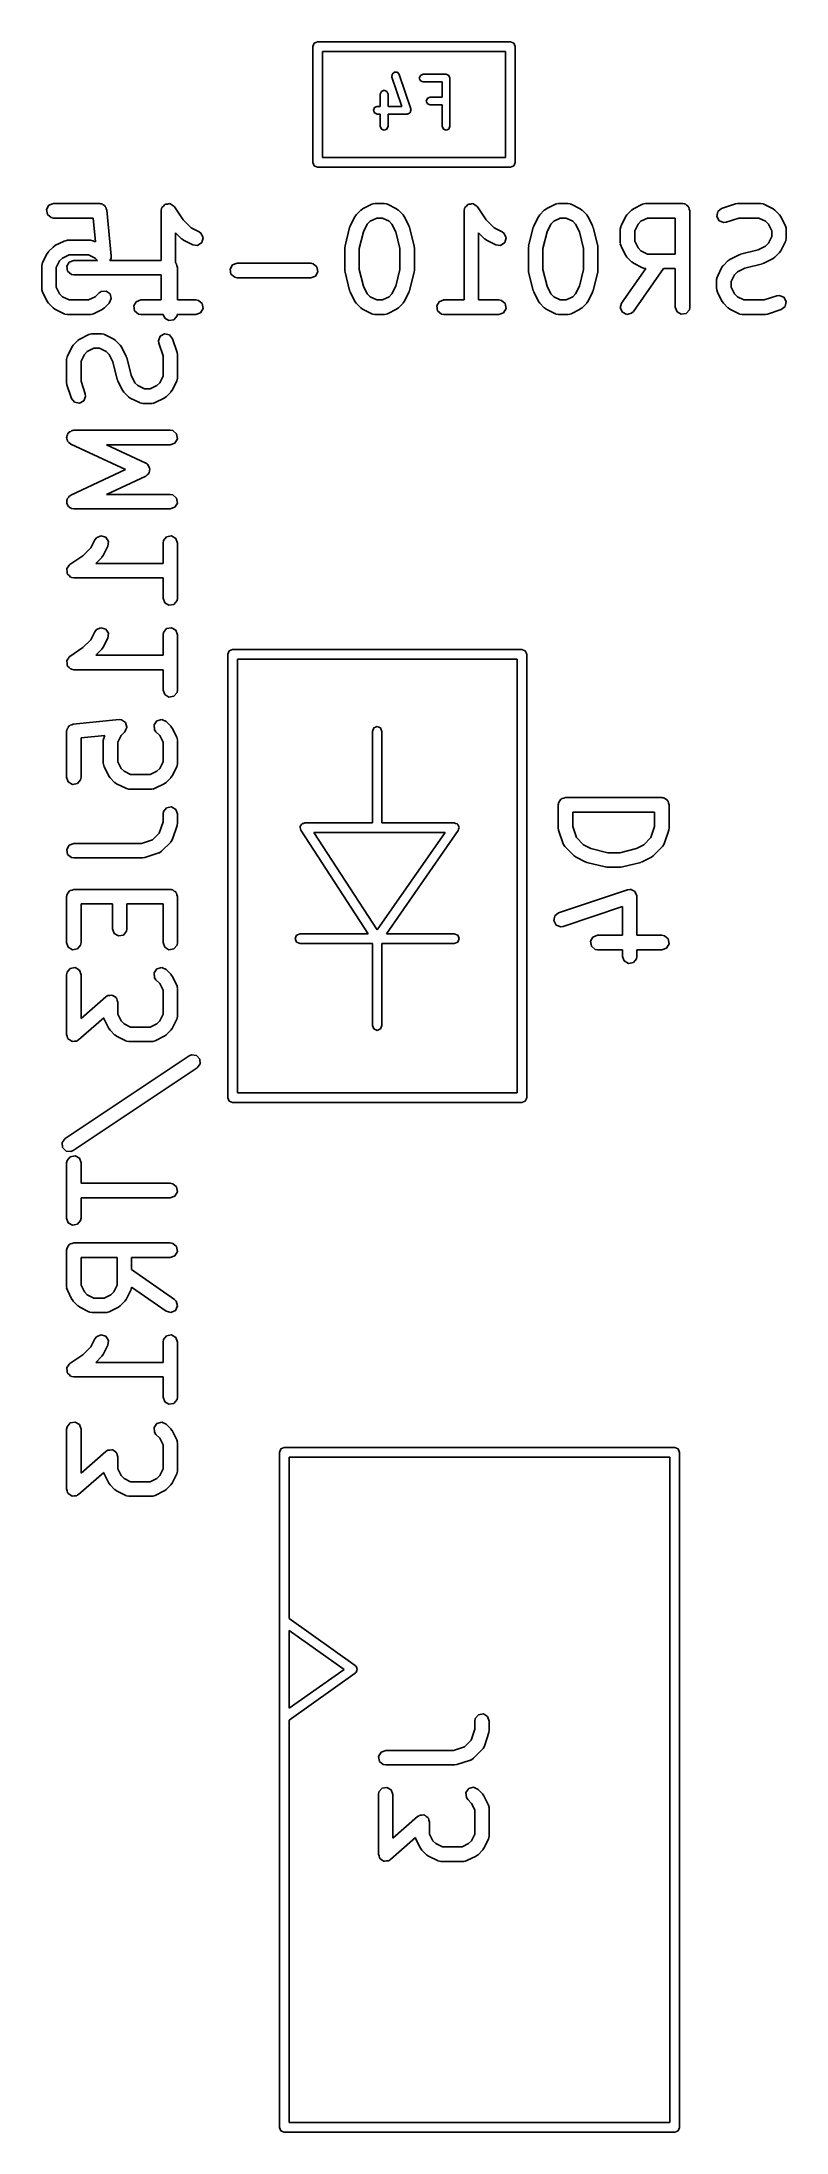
# Model space of a CAD drawing. Extents: x -0.04 to 3.6, y -0.04 to 0.91.
# Drawn here: x 3.298 to 3.602, y 0.057 to 0.911 of the extents above.
import ezdxf

# ---------------------------------------------------------------- set-up
doc = ezdxf.new("R2010")
doc.units = 0
doc.header["$MEASUREMENT"] = 0
doc.layers.add('BLACK', color=7, linetype='CONTINUOUS')

msp = doc.modelspace()

# ---------------------------------------------------------------- linework, layer by layer
at = {"layer": 'BLACK', "linetype": 'CONTINUOUS'}
for p, q in [((3.40866, 0.90862), (3.40924, 0.91001)), ((3.40866, 0.86138), (3.40866, 0.90862)), ((3.40924, 0.91001), (3.41063, 0.91059)), ((3.41063, 0.91059), (3.48937, 0.91059)), ((3.4126, 0.90665), (3.4126, 0.86335)), ((3.4874, 0.90665), (3.4126, 0.90665)), ((3.4874, 0.86335), (3.4874, 0.90665)), ((3.48937, 0.91059), (3.49076, 0.91001)), ((3.49076, 0.91001), (3.49134, 0.90862)), ((3.49134, 0.90862), (3.49134, 0.86138)), ((3.44101, 0.89622), (3.44109, 0.89742)), ((3.445, 0.88423), (3.44101, 0.89622)), ((3.44109, 0.89742), (3.442, 0.89821)), ((3.442, 0.89821), (3.44321, 0.89813)), ((3.44321, 0.89813), (3.44399, 0.89721)), ((3.44399, 0.89721), (3.44868, 0.88316)), ((3.45217, 0.89578), (3.45264, 0.89689)), ((3.45264, 0.89689), (3.45375, 0.89736)), ((3.45375, 0.89736), (3.46312, 0.89736)), ((3.46312, 0.89736), (3.46424, 0.89689)), ((3.46424, 0.89689), (3.4647, 0.89578)), ((3.43624, 0.88922), (3.4367, 0.89033)), ((3.43624, 0.88423), (3.43624, 0.88922)), ((3.4367, 0.89033), (3.43781, 0.89079)), ((3.43781, 0.89079), (3.43893, 0.89033)), ((3.43893, 0.89033), (3.43939, 0.88922)), ((3.43939, 0.88922), (3.43939, 0.88423)), ((3.45264, 0.89467), (3.45217, 0.89578)), ((3.45375, 0.89421), (3.45264, 0.89467)), ((3.46155, 0.89421), (3.45375, 0.89421)), ((3.45545, 0.88752), (3.45656, 0.88798)), ((3.45656, 0.88798), (3.46155, 0.88798)), ((3.46155, 0.88798), (3.46155, 0.89421)), ((3.4647, 0.89578), (3.4647, 0.87609)), ((3.43343, 0.88266), (3.43389, 0.88377)), ((3.43389, 0.88154), (3.43343, 0.88266)), ((3.43389, 0.88377), (3.435, 0.88423)), ((3.435, 0.88108), (3.43389, 0.88154)), ((3.435, 0.88423), (3.43624, 0.88423)), ((3.43624, 0.88108), (3.435, 0.88108)), ((3.43624, 0.87609), (3.43624, 0.88108)), ((3.43939, 0.88423), (3.445, 0.88423)), ((3.44719, 0.88108), (3.43939, 0.88108)), ((3.43939, 0.88108), (3.43939, 0.87609)), ((3.44743, 0.88118), (3.44719, 0.88108)), ((3.44769, 0.88116), (3.44743, 0.88118)), ((3.44796, 0.8814), (3.44769, 0.88116)), ((3.4483, 0.88154), (3.44796, 0.8814)), ((3.4484, 0.88178), (3.4483, 0.88154)), ((3.4486, 0.88195), (3.4484, 0.88178)), ((3.44862, 0.88232), (3.4486, 0.88195)), ((3.44876, 0.88266), (3.44862, 0.88232)), ((3.44868, 0.88316), (3.44866, 0.8829)), ((3.44866, 0.8829), (3.44876, 0.88266)), ((3.45499, 0.88641), (3.45545, 0.88752)), ((3.45545, 0.88529), (3.45499, 0.88641)), ((3.45656, 0.88483), (3.45545, 0.88529)), ((3.46155, 0.88483), (3.45656, 0.88483)), ((3.46155, 0.87609), (3.46155, 0.88483)), ((3.4367, 0.87498), (3.43624, 0.87609)), ((3.43781, 0.87452), (3.4367, 0.87498)), ((3.43893, 0.87498), (3.43781, 0.87452)), ((3.43939, 0.87609), (3.43893, 0.87498)), ((3.46201, 0.87498), (3.46155, 0.87609)), ((3.46312, 0.87452), (3.46201, 0.87498)), ((3.46424, 0.87498), (3.46312, 0.87452)), ((3.4647, 0.87609), (3.46424, 0.87498)), ((3.4126, 0.86335), (3.4874, 0.86335)), ((3.40924, 0.85999), (3.40866, 0.86138)), ((3.41063, 0.85941), (3.40924, 0.85999)), ((3.48937, 0.85941), (3.41063, 0.85941)), ((3.49076, 0.85999), (3.48937, 0.85941)), ((3.49134, 0.86138), (3.49076, 0.85999)), ((3.29992, 0.84211), (3.30093, 0.84386)), ((3.30027, 0.84012), (3.29992, 0.84211)), ((3.30182, 0.83883), (3.30027, 0.84012)), ((3.30093, 0.84386), (3.30283, 0.84455)), ((3.30283, 0.83865), (3.30182, 0.83883)), ((3.30283, 0.84455), (3.32158, 0.84455)), ((3.31891, 0.83865), (3.30283, 0.83865)), ((3.31988, 0.82888), (3.31891, 0.83865)), ((3.32158, 0.84455), (3.32173, 0.84452)), ((3.32173, 0.84452), (3.3218, 0.84454)), ((3.3218, 0.84454), (3.32191, 0.84449)), ((3.32191, 0.84449), (3.32259, 0.84437)), ((3.32259, 0.84437), (3.32307, 0.84397)), ((3.32307, 0.84397), (3.32364, 0.84371)), ((3.32364, 0.84371), (3.32382, 0.84334)), ((3.32382, 0.84334), (3.32414, 0.84308)), ((3.32414, 0.84308), (3.32424, 0.84246)), ((3.32424, 0.84246), (3.32452, 0.84189)), ((3.32452, 0.84189), (3.32639, 0.82315)), ((3.34675, 0.8416), (3.34693, 0.84261)), ((3.34675, 0.82136), (3.34675, 0.8416)), ((3.34693, 0.84261), (3.34703, 0.84274)), ((3.34703, 0.84274), (3.34705, 0.84291)), ((3.34705, 0.84291), (3.34767, 0.8435)), ((3.34767, 0.8435), (3.34822, 0.84416)), ((3.34822, 0.84416), (3.34839, 0.84419)), ((3.34839, 0.84419), (3.34851, 0.8443)), ((3.34851, 0.8443), (3.34937, 0.84436)), ((3.34937, 0.84436), (3.35021, 0.84451)), ((3.35021, 0.84451), (3.35036, 0.84442)), ((3.35036, 0.84442), (3.35053, 0.84443)), ((3.35053, 0.84443), (3.35122, 0.84393)), ((3.35122, 0.84393), (3.35196, 0.8435)), ((3.35196, 0.8435), (3.35202, 0.84334)), ((3.35202, 0.84334), (3.35216, 0.84324)), ((3.35216, 0.84324), (3.35574, 0.83786)), ((3.35574, 0.83786), (3.35895, 0.83465)), ((3.42392, 0.83542), (3.4258, 0.83917)), ((3.4258, 0.83917), (3.42633, 0.83988)), ((3.42633, 0.83988), (3.42635, 0.83994)), ((3.42635, 0.83994), (3.42823, 0.84181)), ((3.42823, 0.84181), (3.42895, 0.84232)), ((3.42895, 0.84232), (3.42899, 0.84237)), ((3.42899, 0.84237), (3.43274, 0.84424)), ((3.43206, 0.8373), (3.43087, 0.8361)), ((3.43476, 0.83865), (3.43206, 0.8373)), ((3.43274, 0.84424), (3.43373, 0.84453)), ((3.43373, 0.84453), (3.4339, 0.84449)), ((3.4339, 0.84449), (3.43406, 0.84455)), ((3.43406, 0.84455), (3.43781, 0.84455)), ((3.43712, 0.83865), (3.43476, 0.83865)), ((3.43981, 0.8373), (3.43712, 0.83865)), ((3.43781, 0.84455), (3.43882, 0.84437)), ((3.43882, 0.84437), (3.43896, 0.84426)), ((3.43896, 0.84426), (3.43913, 0.84424)), ((3.43913, 0.84424), (3.44288, 0.84237)), ((3.44101, 0.8361), (3.43981, 0.8373)), ((3.44288, 0.84237), (3.44359, 0.84184)), ((3.44359, 0.84184), (3.44365, 0.84181)), ((3.44365, 0.84181), (3.44553, 0.83994)), ((3.44553, 0.83994), (3.44603, 0.83921)), ((3.44603, 0.83921), (3.44608, 0.83917)), ((3.44608, 0.83917), (3.44795, 0.83542)), ((3.47048, 0.8416), (3.47066, 0.84261)), ((3.47048, 0.80518), (3.47048, 0.8416)), ((3.47066, 0.84261), (3.47077, 0.84274)), ((3.47077, 0.84274), (3.47079, 0.84291)), ((3.47079, 0.84291), (3.47141, 0.8435)), ((3.47141, 0.8435), (3.47196, 0.84416)), ((3.47196, 0.84416), (3.47213, 0.84419)), ((3.47213, 0.84419), (3.47225, 0.8443)), ((3.47225, 0.8443), (3.4731, 0.84436)), ((3.4731, 0.84436), (3.47395, 0.84451)), ((3.47395, 0.84451), (3.47409, 0.84442)), ((3.47409, 0.84442), (3.47426, 0.84443)), ((3.47426, 0.84443), (3.47495, 0.84393)), ((3.47495, 0.84393), (3.4757, 0.8435)), ((3.4757, 0.8435), (3.47575, 0.84334)), ((3.47575, 0.84334), (3.47589, 0.84324)), ((3.47589, 0.84324), (3.47948, 0.83786)), ((3.47948, 0.83786), (3.48268, 0.83465)), ((3.49891, 0.83542), (3.50079, 0.83917)), ((3.50079, 0.83917), (3.50132, 0.83988)), ((3.50132, 0.83988), (3.50134, 0.83994)), ((3.50134, 0.83994), (3.50322, 0.84181)), ((3.50322, 0.84181), (3.50394, 0.84232)), ((3.50394, 0.84232), (3.50399, 0.84237)), ((3.50399, 0.84237), (3.50773, 0.84424)), ((3.50705, 0.8373), (3.50586, 0.8361)), ((3.50975, 0.83865), (3.50705, 0.8373)), ((3.50773, 0.84424), (3.50872, 0.84453)), ((3.50872, 0.84453), (3.50889, 0.84449)), ((3.50889, 0.84449), (3.50906, 0.84455)), ((3.50906, 0.84455), (3.5128, 0.84455)), ((3.51211, 0.83865), (3.50975, 0.83865)), ((3.51481, 0.8373), (3.51211, 0.83865)), ((3.5128, 0.84455), (3.51381, 0.84437)), ((3.51381, 0.84437), (3.51395, 0.84426)), ((3.51395, 0.84426), (3.51413, 0.84424)), ((3.51413, 0.84424), (3.51787, 0.84237)), ((3.516, 0.8361), (3.51481, 0.8373)), ((3.51787, 0.84237), (3.51858, 0.84184)), ((3.51858, 0.84184), (3.51864, 0.84181)), ((3.51864, 0.84181), (3.52052, 0.83994)), ((3.52052, 0.83994), (3.52102, 0.83921)), ((3.52102, 0.83921), (3.52107, 0.83917)), ((3.52107, 0.83917), (3.52294, 0.83542)), ((3.53454, 0.83542), (3.53641, 0.83917)), ((3.53641, 0.83917), (3.53694, 0.83988)), ((3.53694, 0.83988), (3.53696, 0.83994)), ((3.53696, 0.83994), (3.53884, 0.84181)), ((3.53884, 0.84181), (3.53956, 0.84232)), ((3.53956, 0.84232), (3.53961, 0.84237)), ((3.53961, 0.84237), (3.54336, 0.84424)), ((3.54268, 0.8373), (3.54148, 0.8361)), ((3.54537, 0.83865), (3.54268, 0.8373)), ((3.54336, 0.84424), (3.54434, 0.84453)), ((3.54434, 0.84453), (3.54451, 0.84449)), ((3.54451, 0.84449), (3.54468, 0.84455)), ((3.54468, 0.84455), (3.55967, 0.84455)), ((3.55672, 0.83865), (3.54537, 0.83865)), ((3.55672, 0.82393), (3.55672, 0.83865)), ((3.55967, 0.84455), (3.56006, 0.84448)), ((3.56006, 0.84448), (3.56019, 0.84451)), ((3.56019, 0.84451), (3.5603, 0.84444)), ((3.5603, 0.84444), (3.56068, 0.84437)), ((3.56068, 0.84437), (3.56127, 0.84388)), ((3.56127, 0.84388), (3.56194, 0.8435)), ((3.56194, 0.8435), (3.56203, 0.84325)), ((3.56203, 0.84325), (3.56223, 0.84308)), ((3.56223, 0.84308), (3.56236, 0.84232)), ((3.56236, 0.84232), (3.56263, 0.8416)), ((3.56263, 0.8416), (3.56263, 0.80223)), ((3.57363, 0.83929), (3.57403, 0.84127)), ((3.57459, 0.83752), (3.57363, 0.83929)), ((3.57403, 0.84127), (3.57561, 0.84253)), ((3.57647, 0.83677), (3.57459, 0.83752)), ((3.57561, 0.84253), (3.58124, 0.8444)), ((3.57748, 0.83692), (3.57647, 0.83677)), ((3.58265, 0.83865), (3.57748, 0.83692)), ((3.58124, 0.8444), (3.58211, 0.84453)), ((3.58211, 0.84453), (3.58217, 0.84455)), ((3.58217, 0.84455), (3.59154, 0.84455)), ((3.59085, 0.83865), (3.58265, 0.83865)), ((3.59355, 0.8373), (3.59085, 0.83865)), ((3.59154, 0.84455), (3.59255, 0.84437)), ((3.59255, 0.84437), (3.59269, 0.84426)), ((3.59269, 0.84426), (3.59287, 0.84424)), ((3.59287, 0.84424), (3.59661, 0.84237)), ((3.59474, 0.8361), (3.59355, 0.8373)), ((3.59661, 0.84237), (3.59732, 0.84184)), ((3.59732, 0.84184), (3.59738, 0.84181)), ((3.59738, 0.84181), (3.59926, 0.83994)), ((3.59926, 0.83994), (3.59976, 0.83921)), ((3.59976, 0.83921), (3.59981, 0.83917)), ((3.59981, 0.83917), (3.60168, 0.83542)), ((3.30339, 0.82737), (3.30713, 0.82924)), ((3.30713, 0.82924), (3.30812, 0.82953)), ((3.30812, 0.82953), (3.30829, 0.82949)), ((3.30829, 0.82949), (3.30846, 0.82955)), ((3.30846, 0.82955), (3.31783, 0.82955)), ((3.31783, 0.82955), (3.31884, 0.82938)), ((3.31884, 0.82938), (3.31897, 0.82926)), ((3.31897, 0.82926), (3.31915, 0.82924)), ((3.31915, 0.82924), (3.31988, 0.82888)), ((3.35511, 0.83014), (3.35265, 0.8326)), ((3.35265, 0.8326), (3.35265, 0.82034)), ((3.35517, 0.83011), (3.35511, 0.83014)), ((3.35588, 0.82958), (3.35517, 0.83011)), ((3.35963, 0.82771), (3.35588, 0.82958)), ((3.35895, 0.83465), (3.36227, 0.83299)), ((3.36332, 0.82859), (3.36163, 0.82748)), ((3.36227, 0.83299), (3.36309, 0.83238)), ((3.36309, 0.83238), (3.3639, 0.83053)), ((3.3639, 0.83053), (3.36332, 0.82859)), ((3.42183, 0.82732), (3.4237, 0.83482)), ((3.4237, 0.83482), (3.42391, 0.83528)), ((3.42391, 0.83528), (3.42392, 0.83542)), ((3.42935, 0.83307), (3.42764, 0.82624)), ((3.43087, 0.8361), (3.42935, 0.83307)), ((3.44253, 0.83307), (3.44101, 0.8361)), ((3.44424, 0.82624), (3.44253, 0.83307)), ((3.44795, 0.83542), (3.4481, 0.83493)), ((3.4481, 0.83493), (3.44818, 0.83482)), ((3.44818, 0.83482), (3.45005, 0.82732)), ((3.47885, 0.83014), (3.47639, 0.8326)), ((3.47639, 0.8326), (3.47639, 0.80518)), ((3.4789, 0.83011), (3.47885, 0.83014)), ((3.47961, 0.82958), (3.4789, 0.83011)), ((3.48336, 0.82771), (3.47961, 0.82958)), ((3.48268, 0.83465), (3.486, 0.83299)), ((3.48705, 0.82859), (3.48537, 0.82748)), ((3.486, 0.83299), (3.48683, 0.83238)), ((3.48683, 0.83238), (3.48763, 0.83053)), ((3.48763, 0.83053), (3.48705, 0.82859)), ((3.49682, 0.82732), (3.49869, 0.83482)), ((3.49869, 0.83482), (3.4989, 0.83528)), ((3.4989, 0.83528), (3.49891, 0.83542)), ((3.50434, 0.83307), (3.50263, 0.82624)), ((3.50586, 0.8361), (3.50434, 0.83307)), ((3.51752, 0.83307), (3.516, 0.8361)), ((3.51923, 0.82624), (3.51752, 0.83307)), ((3.52294, 0.83542), (3.52309, 0.83493)), ((3.52309, 0.83493), (3.52317, 0.83482)), ((3.52317, 0.83482), (3.52504, 0.82732)), ((3.53422, 0.8341), (3.5344, 0.83511)), ((3.53422, 0.82848), (3.53422, 0.8341)), ((3.53428, 0.82831), (3.53422, 0.82848)), ((3.53424, 0.82814), (3.53428, 0.82831)), ((3.53454, 0.82715), (3.53424, 0.82814)), ((3.5344, 0.83511), (3.53452, 0.83525)), ((3.53452, 0.83525), (3.53454, 0.83542)), ((3.54148, 0.8361), (3.54013, 0.8334)), ((3.54013, 0.8334), (3.54013, 0.82917)), ((3.54013, 0.82917), (3.54148, 0.82647)), ((3.59355, 0.82715), (3.59474, 0.82835)), ((3.59609, 0.8334), (3.59474, 0.8361)), ((3.59474, 0.82835), (3.59609, 0.83105)), ((3.59609, 0.83105), (3.59609, 0.8334)), ((3.60168, 0.82903), (3.59981, 0.82528)), ((3.60168, 0.83542), (3.60198, 0.83444)), ((3.60171, 0.8292), (3.60168, 0.82903)), ((3.60182, 0.82934), (3.60171, 0.8292)), ((3.602, 0.83035), (3.60182, 0.82934)), ((3.60198, 0.83444), (3.60194, 0.83427)), ((3.60194, 0.83427), (3.602, 0.8341)), ((3.602, 0.8341), (3.602, 0.83035)), ((3.298, 0.8191), (3.29818, 0.82011)), ((3.29818, 0.82011), (3.29829, 0.82025)), ((3.29829, 0.82025), (3.29832, 0.82042)), ((3.29832, 0.82042), (3.30019, 0.82417)), ((3.30019, 0.82417), (3.30072, 0.82488)), ((3.30072, 0.82488), (3.30074, 0.82494)), ((3.30074, 0.82494), (3.30262, 0.82681)), ((3.30262, 0.82681), (3.30334, 0.82732)), ((3.30334, 0.82732), (3.30339, 0.82737)), ((3.30526, 0.8211), (3.30391, 0.81841)), ((3.30645, 0.8223), (3.30526, 0.8211)), ((3.30915, 0.82365), (3.30645, 0.8223)), ((3.30817, 0.81892), (3.30918, 0.82067)), ((3.31713, 0.82365), (3.30915, 0.82365)), ((3.30918, 0.82067), (3.31108, 0.82136)), ((3.31108, 0.82136), (3.32077, 0.82136)), ((3.31983, 0.8223), (3.31713, 0.82365)), ((3.32077, 0.82136), (3.31983, 0.8223)), ((3.32631, 0.82209), (3.3258, 0.82136)), ((3.3258, 0.82136), (3.34675, 0.82136)), ((3.32631, 0.82212), (3.3263, 0.82211)), ((3.3263, 0.82211), (3.32631, 0.82209)), ((3.32639, 0.82315), (3.32631, 0.82212)), ((3.35265, 0.82034), (3.35271, 0.8203)), ((3.35271, 0.8203), (3.3528, 0.82005)), ((3.3528, 0.82005), (3.35301, 0.81988)), ((3.35301, 0.81988), (3.35314, 0.81913)), ((3.36163, 0.82748), (3.35963, 0.82771)), ((3.37491, 0.81774), (3.37592, 0.81949)), ((3.37592, 0.81949), (3.37782, 0.82018)), ((3.37782, 0.82018), (3.40782, 0.82018)), ((3.40782, 0.82018), (3.40883, 0.82)), ((3.40883, 0.82), (3.41037, 0.8187)), ((3.42174, 0.8266), (3.42184, 0.82718)), ((3.42174, 0.81723), (3.42174, 0.8266)), ((3.42184, 0.82718), (3.42183, 0.82732)), ((3.42764, 0.82624), (3.42764, 0.81759)), ((3.44424, 0.81759), (3.44424, 0.82624)), ((3.45005, 0.82732), (3.45009, 0.82673)), ((3.45009, 0.82673), (3.45014, 0.8266)), ((3.45014, 0.8266), (3.45014, 0.81723)), ((3.48537, 0.82748), (3.48336, 0.82771)), ((3.49673, 0.8266), (3.49683, 0.82718)), ((3.49673, 0.81723), (3.49673, 0.8266)), ((3.49683, 0.82718), (3.49682, 0.82732)), ((3.50263, 0.82624), (3.50263, 0.81759)), ((3.51923, 0.81759), (3.51923, 0.82624)), ((3.52504, 0.82732), (3.52508, 0.82673)), ((3.52508, 0.82673), (3.52513, 0.8266)), ((3.52513, 0.8266), (3.52513, 0.81723)), ((3.53641, 0.82341), (3.53454, 0.82715)), ((3.53646, 0.82336), (3.53641, 0.82341)), ((3.53696, 0.82264), (3.53646, 0.82336)), ((3.53884, 0.82076), (3.53696, 0.82264)), ((3.5389, 0.82074), (3.53884, 0.82076)), ((3.53961, 0.82021), (3.5389, 0.82074)), ((3.54336, 0.81834), (3.53961, 0.82021)), ((3.54148, 0.82647), (3.54268, 0.82528)), ((3.54268, 0.82528), (3.54537, 0.82393)), ((3.54537, 0.82393), (3.55672, 0.82393)), ((3.57633, 0.81932), (3.57821, 0.82119)), ((3.57821, 0.82119), (3.57893, 0.8217)), ((3.57893, 0.8217), (3.57898, 0.82174)), ((3.57898, 0.82174), (3.58273, 0.82362)), ((3.58273, 0.82362), (3.58321, 0.82376)), ((3.58321, 0.82376), (3.58333, 0.82384)), ((3.58333, 0.82384), (3.59051, 0.82564)), ((3.59226, 0.81999), (3.58508, 0.81819)), ((3.59051, 0.82564), (3.59355, 0.82715)), ((3.59238, 0.82007), (3.59226, 0.81999)), ((3.59287, 0.82021), (3.59238, 0.82007)), ((3.59661, 0.82208), (3.59287, 0.82021)), ((3.59666, 0.82213), (3.59661, 0.82208)), ((3.59738, 0.82264), (3.59666, 0.82213)), ((3.59926, 0.82451), (3.59738, 0.82264)), ((3.59928, 0.82457), (3.59926, 0.82451)), ((3.59981, 0.82528), (3.59928, 0.82457)), ((3.298, 0.80973), (3.298, 0.8191)), ((3.30391, 0.81841), (3.30391, 0.81042)), ((3.30852, 0.81693), (3.30817, 0.81892)), ((3.31007, 0.81563), (3.30852, 0.81693)), ((3.31108, 0.81545), (3.31007, 0.81563)), ((3.34675, 0.81545), (3.31108, 0.81545)), ((3.34675, 0.80518), (3.34675, 0.81545)), ((3.35314, 0.81913), (3.3534, 0.81841)), ((3.3534, 0.81841), (3.3534, 0.80518)), ((3.37526, 0.81575), (3.37491, 0.81774)), ((3.37681, 0.81445), (3.37526, 0.81575)), ((3.37782, 0.81427), (3.37681, 0.81445)), ((3.40782, 0.81427), (3.37782, 0.81427)), ((3.40972, 0.81497), (3.40782, 0.81427)), ((3.41073, 0.81671), (3.40972, 0.81497)), ((3.41037, 0.8187), (3.41073, 0.81671)), ((3.42178, 0.8171), (3.42174, 0.81723)), ((3.42183, 0.81651), (3.42178, 0.8171)), ((3.4237, 0.80901), (3.42183, 0.81651)), ((3.42764, 0.81759), (3.42935, 0.81076)), ((3.44253, 0.81076), (3.44424, 0.81759)), ((3.45005, 0.81651), (3.44818, 0.80901)), ((3.45014, 0.81723), (3.45004, 0.81665)), ((3.45004, 0.81665), (3.45005, 0.81651)), ((3.49678, 0.8171), (3.49673, 0.81723)), ((3.49682, 0.81651), (3.49678, 0.8171)), ((3.49869, 0.80901), (3.49682, 0.81651)), ((3.50263, 0.81759), (3.50434, 0.81076)), ((3.51752, 0.81076), (3.51923, 0.81759)), ((3.52504, 0.81651), (3.52317, 0.80901)), ((3.52513, 0.81723), (3.52503, 0.81665)), ((3.52503, 0.81665), (3.52504, 0.81651)), ((3.53476, 0.80392), (3.54463, 0.81803)), ((3.55184, 0.81802), (3.5396, 0.80054)), ((3.54353, 0.81832), (3.54336, 0.81834)), ((3.54367, 0.8182), (3.54353, 0.81832)), ((3.54463, 0.81803), (3.54367, 0.8182)), ((3.55672, 0.81802), (3.55184, 0.81802)), ((3.55672, 0.80223), (3.55672, 0.81802)), ((3.57359, 0.81348), (3.57377, 0.81449)), ((3.57359, 0.80973), (3.57359, 0.81348)), ((3.57377, 0.81449), (3.57389, 0.81462)), ((3.57389, 0.81462), (3.57391, 0.8148)), ((3.57391, 0.8148), (3.57578, 0.81855)), ((3.57578, 0.81855), (3.57631, 0.81926)), ((3.57631, 0.81926), (3.57633, 0.81932)), ((3.58085, 0.81548), (3.5795, 0.81278)), ((3.5795, 0.81278), (3.5795, 0.81042)), ((3.58205, 0.81668), (3.58085, 0.81548)), ((3.58508, 0.81819), (3.58205, 0.81668)), ((3.29806, 0.80956), (3.298, 0.80973)), ((3.29802, 0.80939), (3.29806, 0.80956)), ((3.29832, 0.80841), (3.29802, 0.80939)), ((3.30019, 0.80466), (3.29832, 0.80841)), ((3.30024, 0.80461), (3.30019, 0.80466)), ((3.30074, 0.80389), (3.30024, 0.80461)), ((3.30262, 0.80202), (3.30074, 0.80389)), ((3.30391, 0.81042), (3.30526, 0.80773)), ((3.30526, 0.80773), (3.30645, 0.80653)), ((3.30645, 0.80653), (3.30915, 0.80518)), ((3.30915, 0.80518), (3.31713, 0.80518)), ((3.31713, 0.80518), (3.31983, 0.80653)), ((3.31983, 0.80653), (3.32137, 0.80807)), ((3.32137, 0.80807), (3.32221, 0.80866)), ((3.32221, 0.80866), (3.32422, 0.80883)), ((3.32554, 0.80389), (3.32367, 0.80202)), ((3.32422, 0.80883), (3.32587, 0.80767)), ((3.32639, 0.80572), (3.32554, 0.80389)), ((3.32587, 0.80767), (3.32639, 0.80572)), ((3.33554, 0.80274), (3.33655, 0.80449)), ((3.33589, 0.80075), (3.33554, 0.80274)), ((3.33655, 0.80449), (3.33845, 0.80518)), ((3.33845, 0.80518), (3.34675, 0.80518)), ((3.3534, 0.80518), (3.36095, 0.80518)), ((3.36095, 0.80518), (3.36196, 0.805)), ((3.36196, 0.805), (3.36351, 0.80371)), ((3.36351, 0.80371), (3.36386, 0.80172)), ((3.42378, 0.8089), (3.4237, 0.80901)), ((3.42392, 0.80841), (3.42378, 0.8089)), ((3.4258, 0.80466), (3.42392, 0.80841)), ((3.42585, 0.80461), (3.4258, 0.80466)), ((3.42635, 0.80389), (3.42585, 0.80461)), ((3.42823, 0.80202), (3.42635, 0.80389)), ((3.42935, 0.81076), (3.43087, 0.80773)), ((3.43087, 0.80773), (3.43206, 0.80653)), ((3.43206, 0.80653), (3.43476, 0.80518)), ((3.43476, 0.80518), (3.43712, 0.80518)), ((3.43712, 0.80518), (3.43981, 0.80653)), ((3.43981, 0.80653), (3.44101, 0.80773)), ((3.44101, 0.80773), (3.44253, 0.81076)), ((3.44553, 0.80389), (3.44365, 0.80202)), ((3.44555, 0.80395), (3.44553, 0.80389)), ((3.44608, 0.80466), (3.44555, 0.80395)), ((3.44795, 0.80841), (3.44608, 0.80466)), ((3.44797, 0.80855), (3.44795, 0.80841)), ((3.44818, 0.80901), (3.44797, 0.80855)), ((3.45928, 0.80274), (3.46029, 0.80449)), ((3.45963, 0.80075), (3.45928, 0.80274)), ((3.46029, 0.80449), (3.46219, 0.80518)), ((3.46219, 0.80518), (3.47048, 0.80518)), ((3.47639, 0.80518), (3.48468, 0.80518)), ((3.48468, 0.80518), (3.48569, 0.805)), ((3.48569, 0.805), (3.48724, 0.80371)), ((3.48724, 0.80371), (3.48759, 0.80172)), ((3.49877, 0.8089), (3.49869, 0.80901)), ((3.49891, 0.80841), (3.49877, 0.8089)), ((3.50079, 0.80466), (3.49891, 0.80841)), ((3.50084, 0.80461), (3.50079, 0.80466)), ((3.50134, 0.80389), (3.50084, 0.80461)), ((3.50322, 0.80202), (3.50134, 0.80389)), ((3.50434, 0.81076), (3.50586, 0.80773)), ((3.50586, 0.80773), (3.50705, 0.80653)), ((3.50705, 0.80653), (3.50975, 0.80518)), ((3.50975, 0.80518), (3.51211, 0.80518)), ((3.51211, 0.80518), (3.51481, 0.80653)), ((3.51481, 0.80653), (3.516, 0.80773)), ((3.516, 0.80773), (3.51752, 0.81076)), ((3.52052, 0.80389), (3.51864, 0.80202)), ((3.52054, 0.80395), (3.52052, 0.80389)), ((3.52107, 0.80466), (3.52054, 0.80395)), ((3.52294, 0.80841), (3.52107, 0.80466)), ((3.52296, 0.80855), (3.52294, 0.80841)), ((3.52317, 0.80901), (3.52296, 0.80855)), ((3.53424, 0.80197), (3.53476, 0.80392)), ((3.57365, 0.80956), (3.57359, 0.80973)), ((3.57361, 0.80939), (3.57365, 0.80956)), ((3.57391, 0.80841), (3.57361, 0.80939)), ((3.57578, 0.80466), (3.57391, 0.80841)), ((3.57583, 0.80461), (3.57578, 0.80466)), ((3.57633, 0.80389), (3.57583, 0.80461)), ((3.57821, 0.80202), (3.57633, 0.80389)), ((3.5795, 0.81042), (3.58085, 0.80773)), ((3.58085, 0.80773), (3.58205, 0.80653)), ((3.58205, 0.80653), (3.58474, 0.80518)), ((3.58474, 0.80518), (3.59294, 0.80518)), ((3.59294, 0.80518), (3.59811, 0.8069)), ((3.59811, 0.8069), (3.59912, 0.80706)), ((3.59912, 0.80706), (3.601, 0.80631)), ((3.60156, 0.80256), (3.59998, 0.8013)), ((3.601, 0.80631), (3.60196, 0.80454)), ((3.60196, 0.80454), (3.60156, 0.80256)), ((3.30268, 0.80199), (3.30262, 0.80202)), ((3.30339, 0.80146), (3.30268, 0.80199)), ((3.30713, 0.79959), (3.30339, 0.80146)), ((3.30731, 0.79957), (3.30713, 0.79959)), ((3.30745, 0.79945), (3.30731, 0.79957)), ((3.30846, 0.79928), (3.30745, 0.79945)), ((3.31783, 0.79928), (3.30846, 0.79928)), ((3.31799, 0.79934), (3.31783, 0.79928)), ((3.31817, 0.7993), (3.31799, 0.79934)), ((3.31915, 0.79959), (3.31817, 0.7993)), ((3.3229, 0.80146), (3.31915, 0.79959)), ((3.32294, 0.80151), (3.3229, 0.80146)), ((3.32367, 0.80202), (3.32294, 0.80151)), ((3.33744, 0.79945), (3.33589, 0.80075)), ((3.33845, 0.79928), (3.33744, 0.79945)), ((3.34763, 0.79928), (3.33845, 0.79928)), ((3.34819, 0.79776), (3.34763, 0.79928)), ((3.34994, 0.79675), (3.34819, 0.79776)), ((3.35192, 0.7971), (3.34994, 0.79675)), ((3.35322, 0.79865), (3.35192, 0.7971)), ((3.35333, 0.79928), (3.35322, 0.79865)), ((3.36095, 0.79928), (3.35333, 0.79928)), ((3.36285, 0.79997), (3.36095, 0.79928)), ((3.36386, 0.80172), (3.36285, 0.79997)), ((3.42829, 0.80199), (3.42823, 0.80202)), ((3.42899, 0.80146), (3.42829, 0.80199)), ((3.43274, 0.79959), (3.42899, 0.80146)), ((3.43292, 0.79957), (3.43274, 0.79959)), ((3.43305, 0.79945), (3.43292, 0.79957)), ((3.43406, 0.79928), (3.43305, 0.79945)), ((3.43781, 0.79928), (3.43406, 0.79928)), ((3.43798, 0.79934), (3.43781, 0.79928)), ((3.43815, 0.7993), (3.43798, 0.79934)), ((3.43913, 0.79959), (3.43815, 0.7993)), ((3.44288, 0.80146), (3.43913, 0.79959)), ((3.44293, 0.80151), (3.44288, 0.80146)), ((3.44365, 0.80202), (3.44293, 0.80151)), ((3.46118, 0.79945), (3.45963, 0.80075)), ((3.46219, 0.79928), (3.46118, 0.79945)), ((3.48468, 0.79928), (3.46219, 0.79928)), ((3.48658, 0.79997), (3.48468, 0.79928)), ((3.48759, 0.80172), (3.48658, 0.79997)), ((3.50328, 0.80199), (3.50322, 0.80202)), ((3.50399, 0.80146), (3.50328, 0.80199)), ((3.50773, 0.79959), (3.50399, 0.80146)), ((3.50791, 0.79957), (3.50773, 0.79959)), ((3.50805, 0.79945), (3.50791, 0.79957)), ((3.50906, 0.79928), (3.50805, 0.79945)), ((3.5128, 0.79928), (3.50906, 0.79928)), ((3.51297, 0.79934), (3.5128, 0.79928)), ((3.51314, 0.7993), (3.51297, 0.79934)), ((3.51413, 0.79959), (3.51314, 0.7993)), ((3.51787, 0.80146), (3.51413, 0.79959)), ((3.51792, 0.80151), (3.51787, 0.80146)), ((3.51864, 0.80202), (3.51792, 0.80151)), ((3.53509, 0.80014), (3.53424, 0.80197)), ((3.53692, 0.79929), (3.53509, 0.80014)), ((3.53887, 0.79981), (3.53692, 0.79929)), ((3.5396, 0.80054), (3.53887, 0.79981)), ((3.55741, 0.80033), (3.55672, 0.80223)), ((3.55916, 0.79932), (3.55741, 0.80033)), ((3.56115, 0.79967), (3.55916, 0.79932)), ((3.56245, 0.80122), (3.56115, 0.79967)), ((3.56263, 0.80223), (3.56245, 0.80122)), ((3.57827, 0.80199), (3.57821, 0.80202)), ((3.57898, 0.80146), (3.57827, 0.80199)), ((3.58273, 0.79959), (3.57898, 0.80146)), ((3.5829, 0.79957), (3.58273, 0.79959)), ((3.58304, 0.79945), (3.5829, 0.79957)), ((3.58405, 0.79928), (3.58304, 0.79945)), ((3.59342, 0.79928), (3.58405, 0.79928)), ((3.59348, 0.7993), (3.59342, 0.79928)), ((3.59435, 0.79943), (3.59348, 0.7993)), ((3.59998, 0.8013), (3.59435, 0.79943)), ((3.30844, 0.78223), (3.31031, 0.78598)), ((3.31031, 0.78598), (3.31084, 0.78669)), ((3.31084, 0.78669), (3.31086, 0.78675)), ((3.31086, 0.78675), (3.31274, 0.78862)), ((3.31274, 0.78862), (3.31346, 0.78913)), ((3.31346, 0.78913), (3.31351, 0.78918)), ((3.31351, 0.78918), (3.31726, 0.79105)), ((3.31927, 0.78546), (3.31658, 0.78411)), ((3.31726, 0.79105), (3.31824, 0.79134)), ((3.31824, 0.79134), (3.31841, 0.7913)), ((3.31841, 0.7913), (3.31858, 0.79136)), ((3.31858, 0.79136), (3.32233, 0.79136)), ((3.32163, 0.78546), (3.31927, 0.78546)), ((3.32433, 0.78411), (3.32163, 0.78546)), ((3.32233, 0.79136), (3.32334, 0.79119)), ((3.32334, 0.79119), (3.32347, 0.79107)), ((3.32347, 0.79107), (3.32365, 0.79105)), ((3.32365, 0.79105), (3.3274, 0.78918)), ((3.3274, 0.78918), (3.32811, 0.78865)), ((3.32811, 0.78865), (3.32816, 0.78862)), ((3.32816, 0.78862), (3.33004, 0.78675)), ((3.33004, 0.78675), (3.33055, 0.78603)), ((3.33055, 0.78603), (3.33059, 0.78598)), ((3.33059, 0.78598), (3.33247, 0.78223)), ((3.34562, 0.78849), (3.34636, 0.79037)), ((3.34577, 0.78748), (3.34562, 0.78849)), ((3.3475, 0.78231), (3.34577, 0.78748)), ((3.34636, 0.79037), (3.34814, 0.79133)), ((3.34814, 0.79133), (3.35012, 0.79093)), ((3.35012, 0.79093), (3.35137, 0.78934)), ((3.35137, 0.78934), (3.35325, 0.78372)), ((3.30813, 0.78091), (3.3083, 0.78192)), ((3.30813, 0.77154), (3.30813, 0.78091)), ((3.3083, 0.78192), (3.30842, 0.78206)), ((3.30842, 0.78206), (3.30844, 0.78223)), ((3.31538, 0.78291), (3.31403, 0.78021)), ((3.31403, 0.78021), (3.31403, 0.77202)), ((3.31658, 0.78411), (3.31538, 0.78291)), ((3.32552, 0.78291), (3.32433, 0.78411)), ((3.32704, 0.77988), (3.32552, 0.78291)), ((3.32884, 0.7727), (3.32704, 0.77988)), ((3.33247, 0.78223), (3.33261, 0.78174)), ((3.33261, 0.78174), (3.33269, 0.78163)), ((3.33269, 0.78163), (3.33449, 0.77444)), ((3.3475, 0.77411), (3.3475, 0.78231)), ((3.35325, 0.78372), (3.35338, 0.78285)), ((3.35338, 0.78285), (3.3534, 0.78279)), ((3.3534, 0.78279), (3.3534, 0.77341)), ((3.30815, 0.77148), (3.30813, 0.77154)), ((3.30828, 0.7706), (3.30815, 0.77148)), ((3.31015, 0.76498), (3.30828, 0.7706)), ((3.31403, 0.77202), (3.31575, 0.76685)), ((3.32891, 0.77258), (3.32884, 0.7727)), ((3.32906, 0.77209), (3.32891, 0.77258)), ((3.33093, 0.76834), (3.32906, 0.77209)), ((3.33098, 0.7683), (3.33093, 0.76834)), ((3.33149, 0.76758), (3.33098, 0.7683)), ((3.33449, 0.77444), (3.336, 0.77141)), ((3.336, 0.77141), (3.3372, 0.77021)), ((3.3372, 0.77021), (3.3399, 0.76887)), ((3.3399, 0.76887), (3.34225, 0.76887)), ((3.34225, 0.76887), (3.34495, 0.77021)), ((3.34495, 0.77021), (3.34615, 0.77141)), ((3.34615, 0.77141), (3.3475, 0.77411)), ((3.35121, 0.76834), (3.35069, 0.76763)), ((3.35309, 0.77209), (3.35121, 0.76834)), ((3.35311, 0.77227), (3.35309, 0.77209)), ((3.35322, 0.7724), (3.35311, 0.77227)), ((3.3534, 0.77341), (3.35322, 0.7724)), ((3.31141, 0.7634), (3.31015, 0.76498)), ((3.31339, 0.76299), (3.31141, 0.7634)), ((3.31516, 0.76395), (3.31339, 0.76299)), ((3.3159, 0.76583), (3.31516, 0.76395)), ((3.31575, 0.76685), (3.3159, 0.76583)), ((3.33336, 0.7657), (3.33149, 0.76758)), ((3.33342, 0.76567), (3.33336, 0.7657)), ((3.33413, 0.76515), (3.33342, 0.76567)), ((3.33788, 0.76327), (3.33413, 0.76515)), ((3.33805, 0.76325), (3.33788, 0.76327)), ((3.33819, 0.76314), (3.33805, 0.76325)), ((3.3392, 0.76296), (3.33819, 0.76314)), ((3.34295, 0.76296), (3.3392, 0.76296)), ((3.34311, 0.76302), (3.34295, 0.76296)), ((3.34329, 0.76298), (3.34311, 0.76302)), ((3.34427, 0.76327), (3.34329, 0.76298)), ((3.34802, 0.76515), (3.34427, 0.76327)), ((3.34806, 0.76519), (3.34802, 0.76515)), ((3.34879, 0.7657), (3.34806, 0.76519)), ((3.35066, 0.76758), (3.34879, 0.7657)), ((3.35069, 0.76763), (3.35066, 0.76758)), ((3.30898, 0.75096), (3.30918, 0.7513)), ((3.30918, 0.7513), (3.30979, 0.75152)), ((3.30979, 0.75152), (3.31031, 0.75189)), ((3.31031, 0.75189), (3.31071, 0.75186)), ((3.31071, 0.75186), (3.31108, 0.75199)), ((3.31108, 0.75199), (3.35045, 0.75199)), ((3.35045, 0.75199), (3.35146, 0.75182)), ((3.35146, 0.75182), (3.35301, 0.75052)), ((3.30814, 0.74878), (3.30824, 0.74916)), ((3.30841, 0.7482), (3.30814, 0.74878)), ((3.30817, 0.74955), (3.30849, 0.75011)), ((3.30824, 0.74916), (3.30817, 0.74955)), ((3.30852, 0.74756), (3.30841, 0.7482)), ((3.30849, 0.75011), (3.30866, 0.75074)), ((3.30882, 0.74731), (3.30852, 0.74756)), ((3.30866, 0.75074), (3.30898, 0.75096)), ((3.30899, 0.74695), (3.30882, 0.74731)), ((3.30983, 0.74636), (3.30899, 0.74695)), ((3.33222, 0.73592), (3.30983, 0.74636)), ((3.35045, 0.74609), (3.32439, 0.74609)), ((3.32439, 0.74609), (3.34045, 0.73859)), ((3.35235, 0.74678), (3.35045, 0.74609)), ((3.35336, 0.74853), (3.35235, 0.74678)), ((3.35301, 0.75052), (3.35336, 0.74853)), ((3.30983, 0.72547), (3.33222, 0.73592)), ((3.34045, 0.73859), (3.34077, 0.73837)), ((3.34077, 0.73837), (3.34089, 0.73834)), ((3.34089, 0.73834), (3.34097, 0.73823)), ((3.34097, 0.73823), (3.34129, 0.738)), ((3.34162, 0.73422), (3.34099, 0.73378)), ((3.34129, 0.738), (3.34161, 0.73731)), ((3.34161, 0.73731), (3.34205, 0.73668)), ((3.34169, 0.73448), (3.34162, 0.73422)), ((3.34188, 0.73467), (3.34169, 0.73448)), ((3.34194, 0.73543), (3.34188, 0.73467)), ((3.34214, 0.73617), (3.34194, 0.73543)), ((3.34205, 0.73668), (3.34203, 0.73642)), ((3.34203, 0.73642), (3.34214, 0.73617)), ((3.34045, 0.73324), (3.32439, 0.72575)), ((3.32439, 0.72575), (3.35045, 0.72575)), ((3.34099, 0.73378), (3.34045, 0.73324)), ((3.35045, 0.72575), (3.35146, 0.72557)), ((3.35146, 0.72557), (3.35301, 0.72427)), ((3.30817, 0.72331), (3.30837, 0.72365)), ((3.30828, 0.72267), (3.30817, 0.72331)), ((3.30823, 0.72203), (3.30828, 0.72267)), ((3.30845, 0.72171), (3.30823, 0.72203)), ((3.30837, 0.72365), (3.3084, 0.72404)), ((3.3084, 0.72404), (3.30886, 0.7245)), ((3.30852, 0.72132), (3.30845, 0.72171)), ((3.30901, 0.7209), (3.30852, 0.72132)), ((3.30886, 0.7245), (3.30918, 0.72506)), ((3.30939, 0.72037), (3.30901, 0.7209)), ((3.30918, 0.72506), (3.30955, 0.72519)), ((3.30977, 0.72027), (3.30939, 0.72037)), ((3.30955, 0.72519), (3.30983, 0.72547)), ((3.31007, 0.72002), (3.30977, 0.72027)), ((3.31108, 0.71984), (3.31007, 0.72002)), ((3.35045, 0.71984), (3.31108, 0.71984)), ((3.35235, 0.72053), (3.35045, 0.71984)), ((3.35336, 0.72228), (3.35235, 0.72053)), ((3.35301, 0.72427), (3.35336, 0.72228)), ((3.3203, 0.70807), (3.32215, 0.70887)), ((3.32215, 0.70887), (3.32409, 0.70829)), ((3.34767, 0.70693), (3.34897, 0.70848)), ((3.34897, 0.70848), (3.35096, 0.70883)), ((3.35096, 0.70883), (3.35271, 0.70782)), ((3.30944, 0.69713), (3.31482, 0.70072)), ((3.31482, 0.70072), (3.31803, 0.70392)), ((3.31803, 0.70392), (3.31969, 0.70724)), ((3.31969, 0.70724), (3.3203, 0.70807)), ((3.32254, 0.70008), (3.32008, 0.69763)), ((3.32257, 0.70014), (3.32254, 0.70008)), ((3.32309, 0.70085), (3.32257, 0.70014)), ((3.32497, 0.7046), (3.32309, 0.70085)), ((3.32409, 0.70829), (3.3252, 0.70661)), ((3.3252, 0.70661), (3.32497, 0.7046)), ((3.3475, 0.70592), (3.34767, 0.70693)), ((3.3475, 0.69763), (3.3475, 0.70592)), ((3.35271, 0.70782), (3.3534, 0.70592)), ((3.3534, 0.70592), (3.3534, 0.68342)), ((3.30817, 0.69519), (3.30825, 0.69533)), ((3.30832, 0.69434), (3.30817, 0.69519)), ((3.30824, 0.6955), (3.30875, 0.69619)), ((3.30825, 0.69533), (3.30824, 0.6955)), ((3.30837, 0.69349), (3.30832, 0.69434)), ((3.30849, 0.69336), (3.30837, 0.69349)), ((3.30852, 0.6932), (3.30849, 0.69336)), ((3.30918, 0.69264), (3.30852, 0.6932)), ((3.30875, 0.69619), (3.30918, 0.69693)), ((3.30918, 0.69693), (3.30934, 0.69699)), ((3.30977, 0.69203), (3.30918, 0.69264)), ((3.30934, 0.69699), (3.30944, 0.69713)), ((3.30994, 0.69201), (3.30977, 0.69203)), ((3.31007, 0.6919), (3.30994, 0.69201)), ((3.31108, 0.69172), (3.31007, 0.6919)), ((3.3475, 0.69172), (3.31108, 0.69172)), ((3.32008, 0.69763), (3.3475, 0.69763)), ((3.3475, 0.68342), (3.3475, 0.69172)), ((3.34819, 0.68153), (3.3475, 0.68342)), ((3.3534, 0.68342), (3.35322, 0.68241)), ((3.34994, 0.68051), (3.34819, 0.68153)), ((3.35192, 0.68087), (3.34994, 0.68051)), ((3.35322, 0.68241), (3.35192, 0.68087)), ((3.31482, 0.66322), (3.31803, 0.66643)), ((3.31803, 0.66643), (3.31969, 0.66975)), ((3.31969, 0.66975), (3.3203, 0.67057)), ((3.3203, 0.67057), (3.32215, 0.67137)), ((3.32215, 0.67137), (3.32409, 0.6708)), ((3.32497, 0.6671), (3.32309, 0.66336)), ((3.32409, 0.6708), (3.3252, 0.66911)), ((3.3252, 0.66911), (3.32497, 0.6671)), ((3.3475, 0.66843), (3.34767, 0.66944)), ((3.3475, 0.66013), (3.3475, 0.66843)), ((3.34767, 0.66944), (3.34897, 0.67098)), ((3.34897, 0.67098), (3.35096, 0.67133)), ((3.35096, 0.67133), (3.35271, 0.67032)), ((3.35271, 0.67032), (3.3534, 0.66843)), ((3.3534, 0.66843), (3.3534, 0.64593)), ((3.30817, 0.65769), (3.30825, 0.65784)), ((3.30832, 0.65685), (3.30817, 0.65769)), ((3.30824, 0.65801), (3.30875, 0.6587)), ((3.30825, 0.65784), (3.30824, 0.65801)), ((3.30875, 0.6587), (3.30918, 0.65944)), ((3.30918, 0.65944), (3.30934, 0.6595)), ((3.30934, 0.6595), (3.30944, 0.65963)), ((3.30944, 0.65963), (3.31482, 0.66322)), ((3.32254, 0.66259), (3.32008, 0.66013)), ((3.32008, 0.66013), (3.3475, 0.66013)), ((3.32257, 0.66265), (3.32254, 0.66259)), ((3.32309, 0.66336), (3.32257, 0.66265)), ((3.37398, 0.66055), (3.37455, 0.66194)), ((3.37398, 0.47945), (3.37398, 0.66055)), ((3.37455, 0.66194), (3.37594, 0.66252)), ((3.37594, 0.66252), (3.49406, 0.66252)), ((3.37791, 0.65858), (3.37791, 0.48142)), ((3.49209, 0.65858), (3.37791, 0.65858)), ((3.49209, 0.48142), (3.49209, 0.65858)), ((3.49406, 0.66252), (3.49545, 0.66194)), ((3.49545, 0.66194), (3.49602, 0.66055)), ((3.49602, 0.66055), (3.49602, 0.47945)), ((3.30837, 0.65599), (3.30832, 0.65685)), ((3.30849, 0.65587), (3.30837, 0.65599)), ((3.30852, 0.6557), (3.30849, 0.65587)), ((3.30918, 0.65515), (3.30852, 0.6557)), ((3.30977, 0.65453), (3.30918, 0.65515)), ((3.30994, 0.65451), (3.30977, 0.65453)), ((3.31007, 0.6544), (3.30994, 0.65451)), ((3.31108, 0.65422), (3.31007, 0.6544)), ((3.3475, 0.65422), (3.31108, 0.65422)), ((3.3475, 0.64593), (3.3475, 0.65422)), ((3.34819, 0.64403), (3.3475, 0.64593)), ((3.34994, 0.64302), (3.34819, 0.64403)), ((3.35192, 0.64337), (3.34994, 0.64302)), ((3.35322, 0.64492), (3.35192, 0.64337)), ((3.3534, 0.64593), (3.35322, 0.64492)), ((3.30934, 0.6313), (3.3096, 0.63161)), ((3.3096, 0.63161), (3.31022, 0.63172)), ((3.31022, 0.63172), (3.31078, 0.63199)), ((3.31078, 0.63199), (3.32953, 0.63387)), ((3.32953, 0.63387), (3.33055, 0.63379)), ((3.33055, 0.63379), (3.33057, 0.63378)), ((3.33057, 0.63378), (3.33059, 0.63378)), ((3.33059, 0.63378), (3.3314, 0.63321)), ((3.3314, 0.63321), (3.33222, 0.63265)), ((3.33222, 0.63265), (3.33223, 0.63263)), ((3.33223, 0.63263), (3.33224, 0.63262)), ((3.33224, 0.63262), (3.3325, 0.63167)), ((3.3325, 0.63167), (3.33277, 0.63071)), ((3.34385, 0.63169), (3.345, 0.63335)), ((3.34402, 0.62968), (3.34385, 0.63169)), ((3.345, 0.63335), (3.34696, 0.63387)), ((3.34696, 0.63387), (3.34879, 0.63302)), ((3.34879, 0.63302), (3.35066, 0.63114)), ((3.30813, 0.62928), (3.30818, 0.62939)), ((3.30815, 0.62921), (3.30813, 0.62928)), ((3.30813, 0.62906), (3.30815, 0.62921)), ((3.30813, 0.61031), (3.30813, 0.62906)), ((3.30818, 0.62939), (3.3083, 0.63006)), ((3.3083, 0.63006), (3.30871, 0.63055)), ((3.30871, 0.63055), (3.30896, 0.63112)), ((3.30896, 0.63112), (3.30934, 0.6313)), ((3.3238, 0.62736), (3.31403, 0.62638)), ((3.31403, 0.62638), (3.31403, 0.61031)), ((3.32312, 0.62531), (3.3233, 0.62632)), ((3.32312, 0.61593), (3.32312, 0.62531)), ((3.3233, 0.62632), (3.32341, 0.62645)), ((3.32341, 0.62645), (3.32344, 0.62663)), ((3.32344, 0.62663), (3.3238, 0.62736)), ((3.33038, 0.62731), (3.32903, 0.62461)), ((3.32903, 0.62461), (3.32903, 0.61663)), ((3.33191, 0.62884), (3.33038, 0.62731)), ((3.33192, 0.62886), (3.33191, 0.62884)), ((3.33194, 0.62887), (3.33192, 0.62886)), ((3.33235, 0.62977), (3.33194, 0.62887)), ((3.33277, 0.63067), (3.33235, 0.62977)), ((3.33277, 0.63071), (3.33276, 0.63069)), ((3.33276, 0.63069), (3.33277, 0.63067)), ((3.34461, 0.62884), (3.34402, 0.62968)), ((3.34615, 0.62731), (3.34461, 0.62884)), ((3.3475, 0.62461), (3.34615, 0.62731)), ((3.3475, 0.61663), (3.3475, 0.62461)), ((3.35066, 0.63114), (3.35117, 0.63042)), ((3.35117, 0.63042), (3.35121, 0.63038)), ((3.35121, 0.63038), (3.35309, 0.62663)), ((3.35309, 0.62663), (3.35338, 0.62564)), ((3.35338, 0.62564), (3.35334, 0.62547)), ((3.35334, 0.62547), (3.3534, 0.62531)), ((3.3534, 0.62531), (3.3534, 0.61593)), ((3.43299, 0.62903), (3.43357, 0.63042)), ((3.43299, 0.5917), (3.43299, 0.62903)), ((3.43357, 0.63042), (3.43496, 0.631)), ((3.43496, 0.631), (3.43635, 0.63042)), ((3.43635, 0.63042), (3.43693, 0.62903)), ((3.43693, 0.62903), (3.43693, 0.5917)), ((3.32318, 0.61577), (3.32312, 0.61593)), ((3.32314, 0.61559), (3.32318, 0.61577)), ((3.32344, 0.61461), (3.32314, 0.61559)), ((3.32531, 0.61086), (3.32344, 0.61461)), ((3.32903, 0.61663), (3.33038, 0.61393)), ((3.34615, 0.61393), (3.3475, 0.61663)), ((3.35309, 0.61461), (3.35121, 0.61086)), ((3.35311, 0.61479), (3.35309, 0.61461)), ((3.35322, 0.61492), (3.35311, 0.61479)), ((3.3534, 0.61593), (3.35322, 0.61492)), ((3.30882, 0.60841), (3.30813, 0.61031)), ((3.31057, 0.6074), (3.30882, 0.60841)), ((3.31255, 0.60775), (3.31057, 0.6074)), ((3.31385, 0.6093), (3.31255, 0.60775)), ((3.31403, 0.61031), (3.31385, 0.6093)), ((3.32536, 0.61082), (3.32531, 0.61086)), ((3.32586, 0.61009), (3.32536, 0.61082)), ((3.32774, 0.60822), (3.32586, 0.61009)), ((3.3278, 0.60819), (3.32774, 0.60822)), ((3.32851, 0.60767), (3.3278, 0.60819)), ((3.33225, 0.60579), (3.32851, 0.60767)), ((3.33038, 0.61393), (3.33157, 0.61273)), ((3.33157, 0.61273), (3.33427, 0.61138)), ((3.33427, 0.61138), (3.34225, 0.61138)), ((3.34225, 0.61138), (3.34495, 0.61273)), ((3.34802, 0.60767), (3.34427, 0.60579)), ((3.34495, 0.61273), (3.34615, 0.61393)), ((3.34806, 0.60771), (3.34802, 0.60767)), ((3.34879, 0.60822), (3.34806, 0.60771)), ((3.35066, 0.61009), (3.34879, 0.60822)), ((3.35069, 0.61015), (3.35066, 0.61009)), ((3.35121, 0.61086), (3.35069, 0.61015)), ((3.33243, 0.60577), (3.33225, 0.60579)), ((3.33257, 0.60566), (3.33243, 0.60577)), ((3.33358, 0.60548), (3.33257, 0.60566)), ((3.34295, 0.60548), (3.33358, 0.60548)), ((3.34311, 0.60554), (3.34295, 0.60548)), ((3.34329, 0.6055), (3.34311, 0.60554)), ((3.34427, 0.60579), (3.34329, 0.6055)), ((3.34767, 0.59632), (3.34897, 0.59787)), ((3.34897, 0.59787), (3.35096, 0.59822)), ((3.35096, 0.59822), (3.35271, 0.59721)), ((3.50891, 0.59906), (3.50898, 0.59944)), ((3.50891, 0.58969), (3.50891, 0.59906)), ((3.50896, 0.59957), (3.50902, 0.59969)), ((3.50898, 0.59944), (3.50896, 0.59957)), ((3.50902, 0.59969), (3.50909, 0.60007)), ((3.50909, 0.60007), (3.50958, 0.60066)), ((3.50958, 0.60066), (3.50997, 0.60132)), ((3.50997, 0.60132), (3.51022, 0.60141)), ((3.51022, 0.60141), (3.51039, 0.60162)), ((3.51039, 0.60162), (3.51114, 0.60175)), ((3.51114, 0.60175), (3.51187, 0.60201)), ((3.51187, 0.60201), (3.55124, 0.60201)), ((3.55124, 0.60201), (3.55162, 0.60194)), ((3.55162, 0.60194), (3.55175, 0.60197)), ((3.55175, 0.60197), (3.55186, 0.6019)), ((3.55186, 0.6019), (3.55225, 0.60183)), ((3.55225, 0.60183), (3.55283, 0.60134)), ((3.55283, 0.60134), (3.5535, 0.60096)), ((3.5535, 0.60096), (3.55359, 0.60071)), ((3.55359, 0.60071), (3.55379, 0.60054)), ((3.55379, 0.60054), (3.55393, 0.59978)), ((3.55393, 0.59978), (3.55419, 0.59906)), ((3.55419, 0.59906), (3.55419, 0.58969)), ((3.34599, 0.58753), (3.3475, 0.59204)), ((3.3475, 0.59531), (3.34767, 0.59632)), ((3.3475, 0.59204), (3.3475, 0.59531)), ((3.35325, 0.59063), (3.35137, 0.585)), ((3.35271, 0.59721), (3.3534, 0.59531)), ((3.3534, 0.59156), (3.35325, 0.59069)), ((3.35325, 0.59069), (3.35325, 0.59063)), ((3.3534, 0.59531), (3.3534, 0.59156)), ((3.40349, 0.58973), (3.40357, 0.58993)), ((3.40371, 0.58921), (3.40349, 0.58973)), ((3.40353, 0.59014), (3.40385, 0.5906)), ((3.40357, 0.58993), (3.40353, 0.59014)), ((3.40381, 0.58866), (3.40371, 0.58921)), ((3.40385, 0.5906), (3.40407, 0.59112)), ((3.40407, 0.59112), (3.40427, 0.5912)), ((3.40427, 0.5912), (3.40439, 0.59138)), ((3.40439, 0.59138), (3.40494, 0.59148)), ((3.40494, 0.59148), (3.40546, 0.5917)), ((3.40546, 0.5917), (3.43299, 0.5917)), ((3.43693, 0.5917), (3.46646, 0.5917)), ((3.46646, 0.5917), (3.46701, 0.59147)), ((3.46701, 0.59147), (3.46758, 0.59135)), ((3.46758, 0.59135), (3.46768, 0.59119)), ((3.46768, 0.59119), (3.46785, 0.59112)), ((3.46785, 0.59112), (3.46808, 0.59058)), ((3.46808, 0.59058), (3.4684, 0.59008)), ((3.4682, 0.58918), (3.46808, 0.58861)), ((3.46843, 0.58973), (3.4682, 0.58918)), ((3.4684, 0.59008), (3.46836, 0.5899)), ((3.46836, 0.5899), (3.46843, 0.58973)), ((3.50893, 0.58962), (3.50891, 0.58969)), ((3.50906, 0.58875), (3.50893, 0.58962)), ((3.51482, 0.59611), (3.51482, 0.59016)), ((3.54828, 0.59611), (3.51482, 0.59611)), ((3.51482, 0.59016), (3.51632, 0.58566)), ((3.54678, 0.58566), (3.54828, 0.59016)), ((3.54828, 0.59016), (3.54828, 0.59611)), ((3.55419, 0.58969), (3.55403, 0.58882)), ((3.30817, 0.58082), (3.30918, 0.58257)), ((3.30852, 0.57883), (3.30817, 0.58082)), ((3.30918, 0.58257), (3.31108, 0.58326)), ((3.31108, 0.58326), (3.33872, 0.58326)), ((3.33872, 0.58326), (3.34323, 0.58477)), ((3.34323, 0.58477), (3.34599, 0.58753)), ((3.35066, 0.58385), (3.34691, 0.5801)), ((3.35074, 0.58401), (3.35066, 0.58385)), ((3.35089, 0.5841), (3.35074, 0.58401)), ((3.35137, 0.585), (3.35089, 0.5841)), ((3.43133, 0.5464), (3.40381, 0.58866)), ((3.46269, 0.58776), (3.40909, 0.58776)), ((3.40909, 0.58776), (3.43501, 0.54796)), ((3.43501, 0.54796), (3.46269, 0.58776)), ((3.46808, 0.58861), (3.43873, 0.5464)), ((3.51094, 0.58313), (3.50906, 0.58875)), ((3.51105, 0.58299), (3.51094, 0.58313)), ((3.51106, 0.58281), (3.51105, 0.58299)), ((3.51165, 0.58197), (3.51106, 0.58281)), ((3.5154, 0.57822), (3.51165, 0.58197)), ((3.51632, 0.58566), (3.51924, 0.58274)), ((3.51924, 0.58274), (3.52227, 0.58122)), ((3.52227, 0.58122), (3.5291, 0.57951)), ((3.534, 0.57951), (3.54083, 0.58122)), ((3.54083, 0.58122), (3.54386, 0.58274)), ((3.54386, 0.58274), (3.54678, 0.58566)), ((3.55145, 0.58197), (3.5477, 0.57822)), ((3.55152, 0.58213), (3.55145, 0.58197)), ((3.55167, 0.58222), (3.55152, 0.58213)), ((3.55216, 0.58313), (3.55167, 0.58222)), ((3.55404, 0.58875), (3.55216, 0.58313)), ((3.55403, 0.58882), (3.55404, 0.58875)), ((3.31007, 0.57754), (3.30852, 0.57883)), ((3.31108, 0.57736), (3.31007, 0.57754)), ((3.3392, 0.57736), (3.31108, 0.57736)), ((3.33926, 0.57738), (3.3392, 0.57736)), ((3.34013, 0.57751), (3.33926, 0.57738)), ((3.34576, 0.57939), (3.34013, 0.57751)), ((3.3459, 0.57949), (3.34576, 0.57939)), ((3.34607, 0.57951), (3.3459, 0.57949)), ((3.34691, 0.5801), (3.34607, 0.57951)), ((3.51546, 0.5782), (3.5154, 0.57822)), ((3.51617, 0.57767), (3.51546, 0.5782)), ((3.51992, 0.57579), (3.51617, 0.57767)), ((3.52006, 0.57578), (3.51992, 0.57579)), ((3.52052, 0.57557), (3.52006, 0.57578)), ((3.52802, 0.5737), (3.52052, 0.57557)), ((3.52816, 0.57371), (3.52802, 0.5737)), ((3.52874, 0.57361), (3.52816, 0.57371)), ((3.53436, 0.57361), (3.52874, 0.57361)), ((3.5291, 0.57951), (3.534, 0.57951)), ((3.53449, 0.57366), (3.53436, 0.57361)), ((3.53508, 0.5737), (3.53449, 0.57366)), ((3.54258, 0.57557), (3.53508, 0.5737)), ((3.54269, 0.57565), (3.54258, 0.57557)), ((3.54318, 0.57579), (3.54269, 0.57565)), ((3.54693, 0.57767), (3.54318, 0.57579)), ((3.54698, 0.57772), (3.54693, 0.57767)), ((3.5477, 0.57822), (3.54698, 0.57772)), ((3.3088, 0.56316), (3.30918, 0.56383)), ((3.30918, 0.56383), (3.30943, 0.56392)), ((3.30943, 0.56392), (3.3096, 0.56412)), ((3.3096, 0.56412), (3.31036, 0.56425)), ((3.31036, 0.56425), (3.31108, 0.56452)), ((3.31108, 0.56452), (3.35045, 0.56452)), ((3.35045, 0.56452), (3.35083, 0.56445)), ((3.35083, 0.56445), (3.35096, 0.56447)), ((3.35096, 0.56447), (3.35107, 0.56441)), ((3.35107, 0.56441), (3.35146, 0.56434)), ((3.35146, 0.56434), (3.35205, 0.56385)), ((3.35205, 0.56385), (3.35271, 0.56346)), ((3.35271, 0.56346), (3.3528, 0.56321)), ((3.50906, 0.55499), (3.53718, 0.56437)), ((3.53718, 0.56437), (3.53819, 0.56451)), ((3.53819, 0.56451), (3.5384, 0.56443)), ((3.5384, 0.56443), (3.53862, 0.56447)), ((3.53862, 0.56447), (3.53932, 0.56407)), ((3.53932, 0.56407), (3.54007, 0.56377)), ((3.54007, 0.56377), (3.54018, 0.56357)), ((3.54018, 0.56357), (3.54037, 0.56346)), ((3.54037, 0.56346), (3.54065, 0.56271)), ((3.30813, 0.56156), (3.30819, 0.56195)), ((3.30813, 0.54282), (3.30813, 0.56156)), ((3.30817, 0.56208), (3.30824, 0.56219)), ((3.30819, 0.56195), (3.30817, 0.56208)), ((3.30824, 0.56219), (3.3083, 0.56257)), ((3.3083, 0.56257), (3.3088, 0.56316)), ((3.32687, 0.55861), (3.31403, 0.55861)), ((3.31403, 0.55861), (3.31403, 0.54282)), ((3.32687, 0.54844), (3.32687, 0.55861)), ((3.3475, 0.55861), (3.33278, 0.55861)), ((3.33278, 0.55861), (3.33278, 0.54844)), ((3.3475, 0.54282), (3.3475, 0.55861)), ((3.3528, 0.56321), (3.35301, 0.56304)), ((3.35301, 0.56304), (3.35314, 0.56228)), ((3.35314, 0.56228), (3.3534, 0.56156)), ((3.3534, 0.56156), (3.3534, 0.54282)), ((3.50747, 0.55373), (3.50906, 0.55499)), ((3.53516, 0.55747), (3.51092, 0.54939)), ((3.53516, 0.54577), (3.53516, 0.55747)), ((3.54065, 0.56271), (3.54103, 0.562)), ((3.54103, 0.562), (3.54099, 0.56178)), ((3.54099, 0.56178), (3.54106, 0.56156)), ((3.54106, 0.56156), (3.54106, 0.54577)), ((3.32756, 0.54654), (3.32687, 0.54844)), ((3.32931, 0.54553), (3.32756, 0.54654)), ((3.3326, 0.54743), (3.3313, 0.54588)), ((3.33278, 0.54844), (3.3326, 0.54743)), ((3.40207, 0.54582), (3.40346, 0.5464)), ((3.40346, 0.5464), (3.43133, 0.5464)), ((3.43873, 0.5464), (3.46646, 0.5464)), ((3.46646, 0.5464), (3.46785, 0.54582)), ((3.50707, 0.55176), (3.50747, 0.55373)), ((3.50803, 0.54998), (3.50707, 0.55176)), ((3.50991, 0.54924), (3.50803, 0.54998)), ((3.51092, 0.54939), (3.50991, 0.54924)), ((3.30882, 0.54092), (3.30813, 0.54282)), ((3.31057, 0.53991), (3.30882, 0.54092)), ((3.31255, 0.54026), (3.31057, 0.53991)), ((3.31385, 0.54181), (3.31255, 0.54026)), ((3.31403, 0.54282), (3.31385, 0.54181)), ((3.3313, 0.54588), (3.32931, 0.54553)), ((3.34819, 0.54092), (3.3475, 0.54282)), ((3.34994, 0.53991), (3.34819, 0.54092)), ((3.35192, 0.54026), (3.34994, 0.53991)), ((3.35322, 0.54181), (3.35192, 0.54026)), ((3.3534, 0.54282), (3.35322, 0.54181)), ((3.40149, 0.54443), (3.40207, 0.54582)), ((3.40207, 0.54304), (3.40149, 0.54443)), ((3.40346, 0.54246), (3.40207, 0.54304)), ((3.43299, 0.54246), (3.40346, 0.54246)), ((3.43299, 0.50893), (3.43299, 0.54246)), ((3.46646, 0.54246), (3.43693, 0.54246)), ((3.43693, 0.54246), (3.43693, 0.50893)), ((3.46785, 0.54304), (3.46646, 0.54246)), ((3.46785, 0.54582), (3.46843, 0.54443)), ((3.46843, 0.54443), (3.46785, 0.54304)), ((3.52208, 0.54333), (3.52309, 0.54508)), ((3.52243, 0.54134), (3.52208, 0.54333)), ((3.52398, 0.54004), (3.52243, 0.54134)), ((3.52309, 0.54508), (3.52499, 0.54577)), ((3.52499, 0.53986), (3.52398, 0.54004)), ((3.52499, 0.54577), (3.53516, 0.54577)), ((3.53516, 0.53986), (3.52499, 0.53986)), ((3.53516, 0.53719), (3.53516, 0.53986)), ((3.54106, 0.54577), (3.55124, 0.54577)), ((3.55124, 0.53986), (3.54106, 0.53986)), ((3.54106, 0.53986), (3.54106, 0.53719)), ((3.55124, 0.54577), (3.55225, 0.54559)), ((3.55313, 0.54055), (3.55124, 0.53986)), ((3.55225, 0.54559), (3.55379, 0.54429)), ((3.55414, 0.5423), (3.55313, 0.54055)), ((3.55379, 0.54429), (3.55414, 0.5423)), ((3.30813, 0.52969), (3.3083, 0.5307)), ((3.30813, 0.50532), (3.30813, 0.52969)), ((3.3083, 0.5307), (3.3096, 0.53225)), ((3.3096, 0.53225), (3.31159, 0.5326)), ((3.31159, 0.5326), (3.31334, 0.53159)), ((3.31334, 0.53159), (3.31403, 0.52969)), ((3.31403, 0.52969), (3.31403, 0.51183)), ((3.34385, 0.53046), (3.345, 0.53211)), ((3.34402, 0.52845), (3.34385, 0.53046)), ((3.345, 0.53211), (3.34696, 0.53263)), ((3.34696, 0.53263), (3.34879, 0.53178)), ((3.34879, 0.53178), (3.35066, 0.52991)), ((3.35066, 0.52991), (3.35117, 0.52918)), ((3.35117, 0.52918), (3.35121, 0.52914)), ((3.53585, 0.53529), (3.53516, 0.53719)), ((3.5376, 0.53428), (3.53585, 0.53529)), ((3.53959, 0.53463), (3.5376, 0.53428)), ((3.54089, 0.53618), (3.53959, 0.53463)), ((3.54106, 0.53719), (3.54089, 0.53618)), ((3.31403, 0.51183), (3.32413, 0.52067)), ((3.32413, 0.52067), (3.32451, 0.5209)), ((3.32451, 0.5209), (3.3246, 0.521)), ((3.3246, 0.521), (3.32472, 0.52102)), ((3.32472, 0.52102), (3.32501, 0.5212)), ((3.32501, 0.5212), (3.3258, 0.52121)), ((3.3258, 0.52121), (3.32659, 0.52135)), ((3.32659, 0.52135), (3.32679, 0.52123)), ((3.32679, 0.52123), (3.32703, 0.52124)), ((3.32703, 0.52124), (3.32765, 0.52074)), ((3.32765, 0.52074), (3.32834, 0.52034)), ((3.34461, 0.5276), (3.34402, 0.52845)), ((3.34615, 0.52607), (3.34461, 0.5276)), ((3.3475, 0.52337), (3.34615, 0.52607)), ((3.3475, 0.51352), (3.3475, 0.52337)), ((3.35121, 0.52914), (3.35309, 0.52539)), ((3.35309, 0.52539), (3.35338, 0.52441)), ((3.35338, 0.52441), (3.35334, 0.52423)), ((3.35334, 0.52423), (3.3534, 0.52407)), ((3.3534, 0.52407), (3.3534, 0.51282)), ((3.32834, 0.52034), (3.32842, 0.52012)), ((3.32842, 0.52012), (3.3286, 0.51997)), ((3.3286, 0.51997), (3.32876, 0.51919)), ((3.32876, 0.51919), (3.32903, 0.51844)), ((3.32903, 0.51844), (3.32903, 0.51352)), ((3.32903, 0.51352), (3.33038, 0.51082)), ((3.34615, 0.51082), (3.3475, 0.51352)), ((3.3534, 0.51282), (3.35322, 0.51181)), ((3.3084, 0.50457), (3.30813, 0.50532)), ((3.30855, 0.50379), (3.3084, 0.50457)), ((3.30874, 0.50364), (3.30855, 0.50379)), ((3.30882, 0.50342), (3.30874, 0.50364)), ((3.32327, 0.51206), (3.31302, 0.5031)), ((3.32344, 0.5115), (3.32327, 0.51206)), ((3.32531, 0.50775), (3.32344, 0.5115)), ((3.32536, 0.5077), (3.32531, 0.50775)), ((3.32586, 0.50698), (3.32536, 0.5077)), ((3.32774, 0.50511), (3.32586, 0.50698)), ((3.3278, 0.50508), (3.32774, 0.50511)), ((3.32851, 0.50455), (3.3278, 0.50508)), ((3.33225, 0.50268), (3.32851, 0.50455)), ((3.33038, 0.51082), (3.33157, 0.50962)), ((3.33157, 0.50962), (3.33427, 0.50827)), ((3.33427, 0.50827), (3.34225, 0.50827)), ((3.34225, 0.50827), (3.34495, 0.50962)), ((3.34802, 0.50455), (3.34427, 0.50268)), ((3.34495, 0.50962), (3.34615, 0.51082)), ((3.34806, 0.5046), (3.34802, 0.50455)), ((3.34879, 0.50511), (3.34806, 0.5046)), ((3.35066, 0.50698), (3.34879, 0.50511)), ((3.35069, 0.50704), (3.35066, 0.50698)), ((3.35121, 0.50775), (3.35069, 0.50704)), ((3.35309, 0.5115), (3.35121, 0.50775)), ((3.35311, 0.51167), (3.35309, 0.5115)), ((3.35322, 0.51181), (3.35311, 0.51167)), ((3.43357, 0.50754), (3.43299, 0.50893)), ((3.43496, 0.50696), (3.43357, 0.50754)), ((3.43635, 0.50754), (3.43496, 0.50696)), ((3.43693, 0.50893), (3.43635, 0.50754)), ((3.30757, 0.46278), (3.35818, 0.49653)), ((3.30951, 0.50303), (3.30882, 0.50342)), ((3.31013, 0.50253), (3.30951, 0.50303)), ((3.31036, 0.50253), (3.31013, 0.50253)), ((3.31057, 0.50241), (3.31036, 0.50253)), ((3.31135, 0.50255), (3.31057, 0.50241)), ((3.31215, 0.50257), (3.31135, 0.50255)), ((3.31243, 0.50274), (3.31215, 0.50257)), ((3.31255, 0.50276), (3.31243, 0.50274)), ((3.31264, 0.50287), (3.31255, 0.50276)), ((3.31302, 0.5031), (3.31264, 0.50287)), ((3.33243, 0.50266), (3.33225, 0.50268)), ((3.33257, 0.50255), (3.33243, 0.50266)), ((3.33358, 0.50237), (3.33257, 0.50255)), ((3.34295, 0.50237), (3.33358, 0.50237)), ((3.34311, 0.50243), (3.34295, 0.50237)), ((3.34329, 0.50239), (3.34311, 0.50243)), ((3.34427, 0.50268), (3.34329, 0.50239)), ((3.35818, 0.49653), (3.35912, 0.49694)), ((3.35912, 0.49694), (3.36113, 0.49672)), ((3.36113, 0.49672), (3.36253, 0.49526)), ((3.36253, 0.49526), (3.36266, 0.49324)), ((3.36146, 0.49162), (3.31084, 0.45787)), ((3.36266, 0.49324), (3.36146, 0.49162)), ((3.37455, 0.47806), (3.37398, 0.47945)), ((3.37594, 0.47748), (3.37455, 0.47806)), ((3.37791, 0.48142), (3.49209, 0.48142)), ((3.49545, 0.47806), (3.49406, 0.47748)), ((3.49602, 0.47945), (3.49545, 0.47806)), ((3.49406, 0.47748), (3.37594, 0.47748)), ((3.30637, 0.46115), (3.30757, 0.46278)), ((3.3065, 0.45914), (3.30637, 0.46115)), ((3.30789, 0.45768), (3.3065, 0.45914)), ((3.3099, 0.45746), (3.30789, 0.45768)), ((3.30813, 0.45283), (3.3083, 0.45384)), ((3.30813, 0.43033), (3.30813, 0.45283)), ((3.3083, 0.45384), (3.3096, 0.45538)), ((3.3096, 0.45538), (3.31159, 0.45574)), ((3.31084, 0.45787), (3.3099, 0.45746)), ((3.31159, 0.45574), (3.31334, 0.45472)), ((3.31334, 0.45472), (3.31403, 0.45283)), ((3.31403, 0.45283), (3.31403, 0.44453)), ((3.31403, 0.44453), (3.35045, 0.44453)), ((3.35045, 0.44453), (3.35146, 0.44435)), ((3.35146, 0.44435), (3.35301, 0.44305)), ((3.35045, 0.43863), (3.31403, 0.43863)), ((3.31403, 0.43863), (3.31403, 0.43033)), ((3.35235, 0.43932), (3.35045, 0.43863)), ((3.35336, 0.44107), (3.35235, 0.43932)), ((3.35301, 0.44305), (3.35336, 0.44107)), ((3.30882, 0.42843), (3.30813, 0.43033)), ((3.31057, 0.42742), (3.30882, 0.42843)), ((3.31255, 0.42777), (3.31057, 0.42742)), ((3.31385, 0.42932), (3.31255, 0.42777)), ((3.31403, 0.43033), (3.31385, 0.42932)), ((3.3083, 0.41822), (3.3088, 0.4188)), ((3.3088, 0.4188), (3.30918, 0.41947)), ((3.30918, 0.41947), (3.30943, 0.41956)), ((3.30943, 0.41956), (3.3096, 0.41976)), ((3.3096, 0.41976), (3.31036, 0.4199)), ((3.31036, 0.4199), (3.31108, 0.42016)), ((3.31108, 0.42016), (3.35045, 0.42016)), ((3.35045, 0.42016), (3.35146, 0.41998)), ((3.35146, 0.41998), (3.35301, 0.41868)), ((3.35301, 0.41868), (3.35336, 0.41669)), ((3.30813, 0.41721), (3.30819, 0.41759)), ((3.30813, 0.40221), (3.30813, 0.41721)), ((3.30817, 0.41772), (3.30824, 0.41783)), ((3.30819, 0.41759), (3.30817, 0.41772)), ((3.30824, 0.41783), (3.3083, 0.41822)), ((3.31403, 0.41425), (3.31403, 0.40291)), ((3.32875, 0.41425), (3.31403, 0.41425)), ((3.32875, 0.40291), (3.32875, 0.41425)), ((3.35045, 0.41425), (3.33465, 0.41425)), ((3.33465, 0.41425), (3.33465, 0.40937)), ((3.35235, 0.41495), (3.35045, 0.41425)), ((3.35336, 0.41669), (3.35235, 0.41495)), ((3.30819, 0.40204), (3.30813, 0.40221)), ((3.30814, 0.40187), (3.30819, 0.40204)), ((3.30844, 0.40089), (3.30814, 0.40187)), ((3.31403, 0.40291), (3.31538, 0.40021)), ((3.3274, 0.40021), (3.32875, 0.40291)), ((3.33448, 0.4012), (3.33436, 0.40106)), ((3.33465, 0.40217), (3.33448, 0.4012)), ((3.33465, 0.40937), (3.35214, 0.39713)), ((3.34875, 0.39229), (3.33465, 0.40217)), ((3.31031, 0.39714), (3.30844, 0.40089)), ((3.31036, 0.39709), (3.31031, 0.39714)), ((3.31086, 0.39637), (3.31036, 0.39709)), ((3.31274, 0.3945), (3.31086, 0.39637)), ((3.3128, 0.39447), (3.31274, 0.3945)), ((3.31351, 0.39394), (3.3128, 0.39447)), ((3.31726, 0.39207), (3.31351, 0.39394)), ((3.31538, 0.40021), (3.31658, 0.39901)), ((3.31658, 0.39901), (3.31927, 0.39766)), ((3.31927, 0.39766), (3.3235, 0.39766)), ((3.3235, 0.39766), (3.3262, 0.39901)), ((3.32927, 0.39394), (3.32552, 0.39207)), ((3.3262, 0.39901), (3.3274, 0.40021)), ((3.32932, 0.39399), (3.32927, 0.39394)), ((3.33004, 0.3945), (3.32932, 0.39399)), ((3.33191, 0.39637), (3.33004, 0.3945)), ((3.33194, 0.39643), (3.33191, 0.39637)), ((3.33247, 0.39714), (3.33194, 0.39643)), ((3.33434, 0.40089), (3.33247, 0.39714)), ((3.33436, 0.40106), (3.33434, 0.40089)), ((3.35254, 0.39262), (3.35071, 0.39177)), ((3.35214, 0.39713), (3.35287, 0.3964)), ((3.35339, 0.39445), (3.35254, 0.39262)), ((3.35287, 0.3964), (3.35339, 0.39445)), ((3.31743, 0.39205), (3.31726, 0.39207)), ((3.31757, 0.39193), (3.31743, 0.39205)), ((3.31858, 0.39176), (3.31757, 0.39193)), ((3.3242, 0.39176), (3.31858, 0.39176)), ((3.32437, 0.39182), (3.3242, 0.39176)), ((3.32454, 0.39178), (3.32437, 0.39182)), ((3.32552, 0.39207), (3.32454, 0.39178)), ((3.35071, 0.39177), (3.34875, 0.39229)), ((3.31482, 0.37451), (3.31803, 0.37771)), ((3.31803, 0.37771), (3.31969, 0.38103)), ((3.31969, 0.38103), (3.3203, 0.38185)), ((3.3203, 0.38185), (3.32215, 0.38266)), ((3.32215, 0.38266), (3.32409, 0.38208)), ((3.32497, 0.37839), (3.32309, 0.37464)), ((3.32409, 0.38208), (3.3252, 0.3804)), ((3.3252, 0.3804), (3.32497, 0.37839)), ((3.3475, 0.37971), (3.34767, 0.38072)), ((3.3475, 0.37141), (3.3475, 0.37971)), ((3.34767, 0.38072), (3.34897, 0.38227)), ((3.34897, 0.38227), (3.35096, 0.38262)), ((3.35096, 0.38262), (3.35271, 0.38161)), ((3.35271, 0.38161), (3.3534, 0.37971)), ((3.3534, 0.37971), (3.3534, 0.35721)), ((3.30817, 0.36897), (3.30825, 0.36912)), ((3.30832, 0.36813), (3.30817, 0.36897)), ((3.30824, 0.36929), (3.30875, 0.36998)), ((3.30825, 0.36912), (3.30824, 0.36929)), ((3.30837, 0.36728), (3.30832, 0.36813)), ((3.30849, 0.36715), (3.30837, 0.36728)), ((3.30852, 0.36699), (3.30849, 0.36715)), ((3.30875, 0.36998), (3.30918, 0.37073)), ((3.30918, 0.37073), (3.30934, 0.37078)), ((3.30934, 0.37078), (3.30944, 0.37092)), ((3.30944, 0.37092), (3.31482, 0.37451)), ((3.32254, 0.37387), (3.32008, 0.37141)), ((3.32008, 0.37141), (3.3475, 0.37141)), ((3.32257, 0.37393), (3.32254, 0.37387)), ((3.32309, 0.37464), (3.32257, 0.37393)), ((3.30918, 0.36644), (3.30852, 0.36699)), ((3.30977, 0.36582), (3.30918, 0.36644)), ((3.30994, 0.3658), (3.30977, 0.36582)), ((3.31007, 0.36569), (3.30994, 0.3658)), ((3.31108, 0.36551), (3.31007, 0.36569)), ((3.3475, 0.36551), (3.31108, 0.36551)), ((3.3475, 0.35721), (3.3475, 0.36551)), ((3.34819, 0.35532), (3.3475, 0.35721)), ((3.34994, 0.35431), (3.34819, 0.35532)), ((3.35192, 0.35466), (3.34994, 0.35431)), ((3.35322, 0.3562), (3.35192, 0.35466)), ((3.3534, 0.35721), (3.35322, 0.3562)), ((3.30813, 0.34409), (3.3083, 0.3451)), ((3.30813, 0.31972), (3.30813, 0.34409)), ((3.3083, 0.3451), (3.3096, 0.34665)), ((3.3096, 0.34665), (3.31159, 0.347)), ((3.31159, 0.347), (3.31334, 0.34599)), ((3.31334, 0.34599), (3.31403, 0.34409)), ((3.31403, 0.34409), (3.31403, 0.32623)), ((3.34385, 0.34486), (3.345, 0.34651)), ((3.34402, 0.34284), (3.34385, 0.34486)), ((3.34461, 0.342), (3.34402, 0.34284)), ((3.34615, 0.34047), (3.34461, 0.342)), ((3.345, 0.34651), (3.34696, 0.34703)), ((3.34696, 0.34703), (3.34879, 0.34618)), ((3.34879, 0.34618), (3.35066, 0.3443)), ((3.35066, 0.3443), (3.35117, 0.34358)), ((3.35117, 0.34358), (3.35121, 0.34354)), ((3.35121, 0.34354), (3.35309, 0.33979)), ((3.31403, 0.32623), (3.32413, 0.33506)), ((3.32413, 0.33506), (3.32451, 0.33529)), ((3.32451, 0.33529), (3.3246, 0.3354)), ((3.3246, 0.3354), (3.32472, 0.33542)), ((3.32472, 0.33542), (3.32501, 0.33559)), ((3.32501, 0.33559), (3.3258, 0.33561)), ((3.3258, 0.33561), (3.32659, 0.33575)), ((3.32659, 0.33575), (3.32679, 0.33563)), ((3.32679, 0.33563), (3.32703, 0.33564)), ((3.32703, 0.33564), (3.32765, 0.33514)), ((3.32765, 0.33514), (3.32834, 0.33474)), ((3.32834, 0.33474), (3.32842, 0.33452)), ((3.32842, 0.33452), (3.3286, 0.33437)), ((3.3286, 0.33437), (3.32876, 0.33359)), ((3.32876, 0.33359), (3.32903, 0.33284)), ((3.3475, 0.33777), (3.34615, 0.34047)), ((3.3475, 0.32792), (3.3475, 0.33777)), ((3.35309, 0.33979), (3.35338, 0.3388)), ((3.35338, 0.3388), (3.35334, 0.33863)), ((3.35334, 0.33863), (3.3534, 0.33847)), ((3.3534, 0.33847), (3.3534, 0.32722)), ((3.39504, 0.33465), (3.39562, 0.33604)), ((3.39504, 0.05906), (3.39504, 0.33465)), ((3.39562, 0.33604), (3.39701, 0.33661)), ((3.39701, 0.33661), (3.55646, 0.33661)), ((3.55646, 0.33661), (3.55785, 0.33604)), ((3.55785, 0.33604), (3.55843, 0.33465)), ((3.55843, 0.33465), (3.55843, 0.05906)), ((3.32327, 0.32646), (3.31302, 0.3175)), ((3.32344, 0.3259), (3.32327, 0.32646)), ((3.32531, 0.32215), (3.32344, 0.3259)), ((3.32903, 0.33284), (3.32903, 0.32792)), ((3.32903, 0.32792), (3.33038, 0.32522)), ((3.33038, 0.32522), (3.33157, 0.32402)), ((3.34495, 0.32402), (3.34615, 0.32522)), ((3.34615, 0.32522), (3.3475, 0.32792)), ((3.35309, 0.3259), (3.35121, 0.32215)), ((3.35311, 0.32607), (3.35309, 0.3259)), ((3.35322, 0.32621), (3.35311, 0.32607)), ((3.3534, 0.32722), (3.35322, 0.32621)), ((3.39898, 0.33268), (3.39898, 0.26677)), ((3.55449, 0.33268), (3.39898, 0.33268)), ((3.55449, 0.06102), (3.55449, 0.33268)), ((3.3084, 0.31897), (3.30813, 0.31972)), ((3.30855, 0.31819), (3.3084, 0.31897)), ((3.30874, 0.31804), (3.30855, 0.31819)), ((3.30882, 0.31782), (3.30874, 0.31804)), ((3.30951, 0.31742), (3.30882, 0.31782)), ((3.31013, 0.31692), (3.30951, 0.31742)), ((3.31036, 0.31693), (3.31013, 0.31692)), ((3.31057, 0.31681), (3.31036, 0.31693)), ((3.31135, 0.31695), (3.31057, 0.31681)), ((3.31215, 0.31697), (3.31135, 0.31695)), ((3.31243, 0.31714), (3.31215, 0.31697)), ((3.31255, 0.31716), (3.31243, 0.31714)), ((3.31264, 0.31727), (3.31255, 0.31716)), ((3.31302, 0.3175), (3.31264, 0.31727)), ((3.32536, 0.3221), (3.32531, 0.32215)), ((3.32586, 0.32138), (3.32536, 0.3221)), ((3.32774, 0.31951), (3.32586, 0.32138)), ((3.3278, 0.31948), (3.32774, 0.31951)), ((3.32851, 0.31895), (3.3278, 0.31948)), ((3.33225, 0.31708), (3.32851, 0.31895)), ((3.33157, 0.32402), (3.33427, 0.32267)), ((3.33243, 0.31706), (3.33225, 0.31708)), ((3.33257, 0.31694), (3.33243, 0.31706)), ((3.33358, 0.31677), (3.33257, 0.31694)), ((3.34295, 0.31677), (3.33358, 0.31677)), ((3.33427, 0.32267), (3.34225, 0.32267)), ((3.34225, 0.32267), (3.34495, 0.32402)), ((3.34311, 0.31683), (3.34295, 0.31677)), ((3.34329, 0.31678), (3.34311, 0.31683)), ((3.34427, 0.31708), (3.34329, 0.31678)), ((3.34802, 0.31895), (3.34427, 0.31708)), ((3.34806, 0.319), (3.34802, 0.31895)), ((3.34879, 0.31951), (3.34806, 0.319)), ((3.35066, 0.32138), (3.34879, 0.31951)), ((3.35069, 0.32144), (3.35066, 0.32138)), ((3.35121, 0.32215), (3.35069, 0.32144)), ((3.39898, 0.26677), (3.42598, 0.24767)), ((3.42144, 0.24606), (3.39898, 0.26194)), ((3.39898, 0.26194), (3.39898, 0.23018)), ((3.42598, 0.24767), (3.42617, 0.24738)), ((3.39898, 0.23018), (3.42144, 0.24606)), ((3.42598, 0.24446), (3.39898, 0.22536)), ((3.42617, 0.24474), (3.42598, 0.24446)), ((3.42617, 0.24738), (3.42645, 0.2472)), ((3.42645, 0.24493), (3.42617, 0.24474)), ((3.42645, 0.2472), (3.42655, 0.24677)), ((3.42655, 0.24536), (3.42645, 0.24493)), ((3.42655, 0.24677), (3.42679, 0.2464)), ((3.42679, 0.24573), (3.42655, 0.24536)), ((3.42679, 0.2464), (3.42671, 0.24606)), ((3.42671, 0.24606), (3.42679, 0.24573)), ((3.39898, 0.22536), (3.39898, 0.06102)), ((3.47486, 0.22497), (3.47504, 0.22598)), ((3.47486, 0.2217), (3.47486, 0.22497)), ((3.47504, 0.22598), (3.47633, 0.22753)), ((3.47633, 0.22753), (3.47832, 0.22788)), ((3.47832, 0.22788), (3.48007, 0.22687)), ((3.48007, 0.22687), (3.48076, 0.22497)), ((3.48076, 0.22497), (3.48076, 0.22122)), ((3.46608, 0.21293), (3.47059, 0.21443)), ((3.47059, 0.21443), (3.47335, 0.21719)), ((3.47335, 0.21719), (3.47486, 0.2217)), ((3.47802, 0.21351), (3.47427, 0.20976)), ((3.4781, 0.21367), (3.47802, 0.21351)), ((3.47825, 0.21376), (3.4781, 0.21367)), ((3.47874, 0.21466), (3.47825, 0.21376)), ((3.48061, 0.22029), (3.47874, 0.21466)), ((3.48076, 0.22122), (3.48061, 0.22035)), ((3.48061, 0.22035), (3.48061, 0.22029)), ((3.43553, 0.21049), (3.43654, 0.21224)), ((3.43588, 0.2085), (3.43553, 0.21049)), ((3.43743, 0.2072), (3.43588, 0.2085)), ((3.43654, 0.21224), (3.43844, 0.21293)), ((3.43844, 0.20702), (3.43743, 0.2072)), ((3.43844, 0.21293), (3.46608, 0.21293)), ((3.46656, 0.20702), (3.43844, 0.20702)), ((3.46662, 0.20704), (3.46656, 0.20702)), ((3.4675, 0.20717), (3.46662, 0.20704)), ((3.47312, 0.20905), (3.4675, 0.20717)), ((3.47326, 0.20916), (3.47312, 0.20905)), ((3.47343, 0.20917), (3.47326, 0.20916)), ((3.47427, 0.20976), (3.47343, 0.20917)), ((3.43567, 0.19599), (3.43696, 0.19753)), ((3.43696, 0.19753), (3.43895, 0.19788)), ((3.43895, 0.19788), (3.4407, 0.19687)), ((3.4407, 0.19687), (3.44139, 0.19498)), ((3.47121, 0.19574), (3.47237, 0.19739)), ((3.47237, 0.19739), (3.47432, 0.19792)), ((3.47432, 0.19792), (3.47615, 0.19706)), ((3.47615, 0.19706), (3.47802, 0.19519)), ((3.43549, 0.19498), (3.43567, 0.19599)), ((3.43549, 0.1706), (3.43549, 0.19498)), ((3.44139, 0.19498), (3.44139, 0.17711)), ((3.47138, 0.19373), (3.47121, 0.19574)), ((3.47197, 0.19289), (3.47138, 0.19373)), ((3.47351, 0.19135), (3.47197, 0.19289)), ((3.47486, 0.18865), (3.47351, 0.19135)), ((3.47486, 0.1788), (3.47486, 0.18865)), ((3.47802, 0.19519), (3.47853, 0.19447)), ((3.47853, 0.19447), (3.47858, 0.19442)), ((3.47858, 0.19442), (3.48045, 0.19067)), ((3.48045, 0.19067), (3.48074, 0.18969)), ((3.48074, 0.18969), (3.4807, 0.18952)), ((3.4807, 0.18952), (3.48076, 0.18935)), ((3.48076, 0.18935), (3.48076, 0.1781)), ((3.44139, 0.17711), (3.45149, 0.18595)), ((3.45149, 0.18595), (3.45187, 0.18618)), ((3.45187, 0.18618), (3.45196, 0.18628)), ((3.45196, 0.18628), (3.45208, 0.1863)), ((3.45208, 0.1863), (3.45237, 0.18648)), ((3.45237, 0.18648), (3.45317, 0.1865)), ((3.45317, 0.1865), (3.45395, 0.18663)), ((3.45395, 0.18663), (3.45416, 0.18652)), ((3.45416, 0.18652), (3.45439, 0.18652)), ((3.45439, 0.18652), (3.45501, 0.18602)), ((3.45501, 0.18602), (3.4557, 0.18563)), ((3.4557, 0.18563), (3.45578, 0.1854)), ((3.45578, 0.1854), (3.45596, 0.18526)), ((3.45596, 0.18526), (3.45612, 0.18448)), ((3.45612, 0.18448), (3.45639, 0.18373)), ((3.45639, 0.18373), (3.45639, 0.1788)), ((3.45063, 0.17735), (3.44038, 0.16838)), ((3.4508, 0.17678), (3.45063, 0.17735)), ((3.45267, 0.17303), (3.4508, 0.17678)), ((3.45272, 0.17299), (3.45267, 0.17303)), ((3.45323, 0.17227), (3.45272, 0.17299)), ((3.4551, 0.17039), (3.45323, 0.17227)), ((3.45639, 0.1788), (3.45774, 0.1761)), ((3.45774, 0.1761), (3.45894, 0.17491)), ((3.45894, 0.17491), (3.46163, 0.17356)), ((3.46163, 0.17356), (3.46961, 0.17356)), ((3.46961, 0.17356), (3.47231, 0.17491)), ((3.47231, 0.17491), (3.47351, 0.1761)), ((3.47351, 0.1761), (3.47486, 0.1788)), ((3.47802, 0.17227), (3.47615, 0.17039)), ((3.47805, 0.17232), (3.47802, 0.17227)), ((3.47858, 0.17303), (3.47805, 0.17232)), ((3.48045, 0.17678), (3.47858, 0.17303)), ((3.48047, 0.17696), (3.48045, 0.17678)), ((3.48058, 0.17709), (3.48047, 0.17696)), ((3.48076, 0.1781), (3.48058, 0.17709)), ((3.43576, 0.16986), (3.43549, 0.1706)), ((3.43591, 0.16908), (3.43576, 0.16986)), ((3.4361, 0.16893), (3.43591, 0.16908)), ((3.43618, 0.16871), (3.4361, 0.16893)), ((3.43687, 0.16831), (3.43618, 0.16871)), ((3.43749, 0.16781), (3.43687, 0.16831)), ((3.43772, 0.16781), (3.43749, 0.16781)), ((3.43793, 0.1677), (3.43772, 0.16781)), ((3.43871, 0.16783), (3.43793, 0.1677)), ((3.43951, 0.16785), (3.43871, 0.16783)), ((3.4398, 0.16803), (3.43951, 0.16785)), ((3.43992, 0.16805), (3.4398, 0.16803)), ((3.44, 0.16815), (3.43992, 0.16805)), ((3.44038, 0.16838), (3.44, 0.16815)), ((3.45516, 0.17036), (3.4551, 0.17039)), ((3.45587, 0.16984), (3.45516, 0.17036)), ((3.45962, 0.16796), (3.45587, 0.16984)), ((3.45979, 0.16794), (3.45962, 0.16796)), ((3.45993, 0.16783), (3.45979, 0.16794)), ((3.46094, 0.16765), (3.45993, 0.16783)), ((3.47031, 0.16765), (3.46094, 0.16765)), ((3.47048, 0.16771), (3.47031, 0.16765)), ((3.47065, 0.16767), (3.47048, 0.16771)), ((3.47163, 0.16796), (3.47065, 0.16767)), ((3.47538, 0.16984), (3.47163, 0.16796)), ((3.47543, 0.16988), (3.47538, 0.16984)), ((3.47615, 0.17039), (3.47543, 0.16988)), ((3.39898, 0.06102), (3.55449, 0.06102)), ((3.39562, 0.05766), (3.39504, 0.05906)), ((3.39701, 0.05709), (3.39562, 0.05766)), ((3.55646, 0.05709), (3.39701, 0.05709)), ((3.55785, 0.05766), (3.55646, 0.05709)), ((3.55843, 0.05906), (3.55785, 0.05766))]:
    msp.add_line(p, q, dxfattribs=at)

doc.saveas('drawing.dxf')
